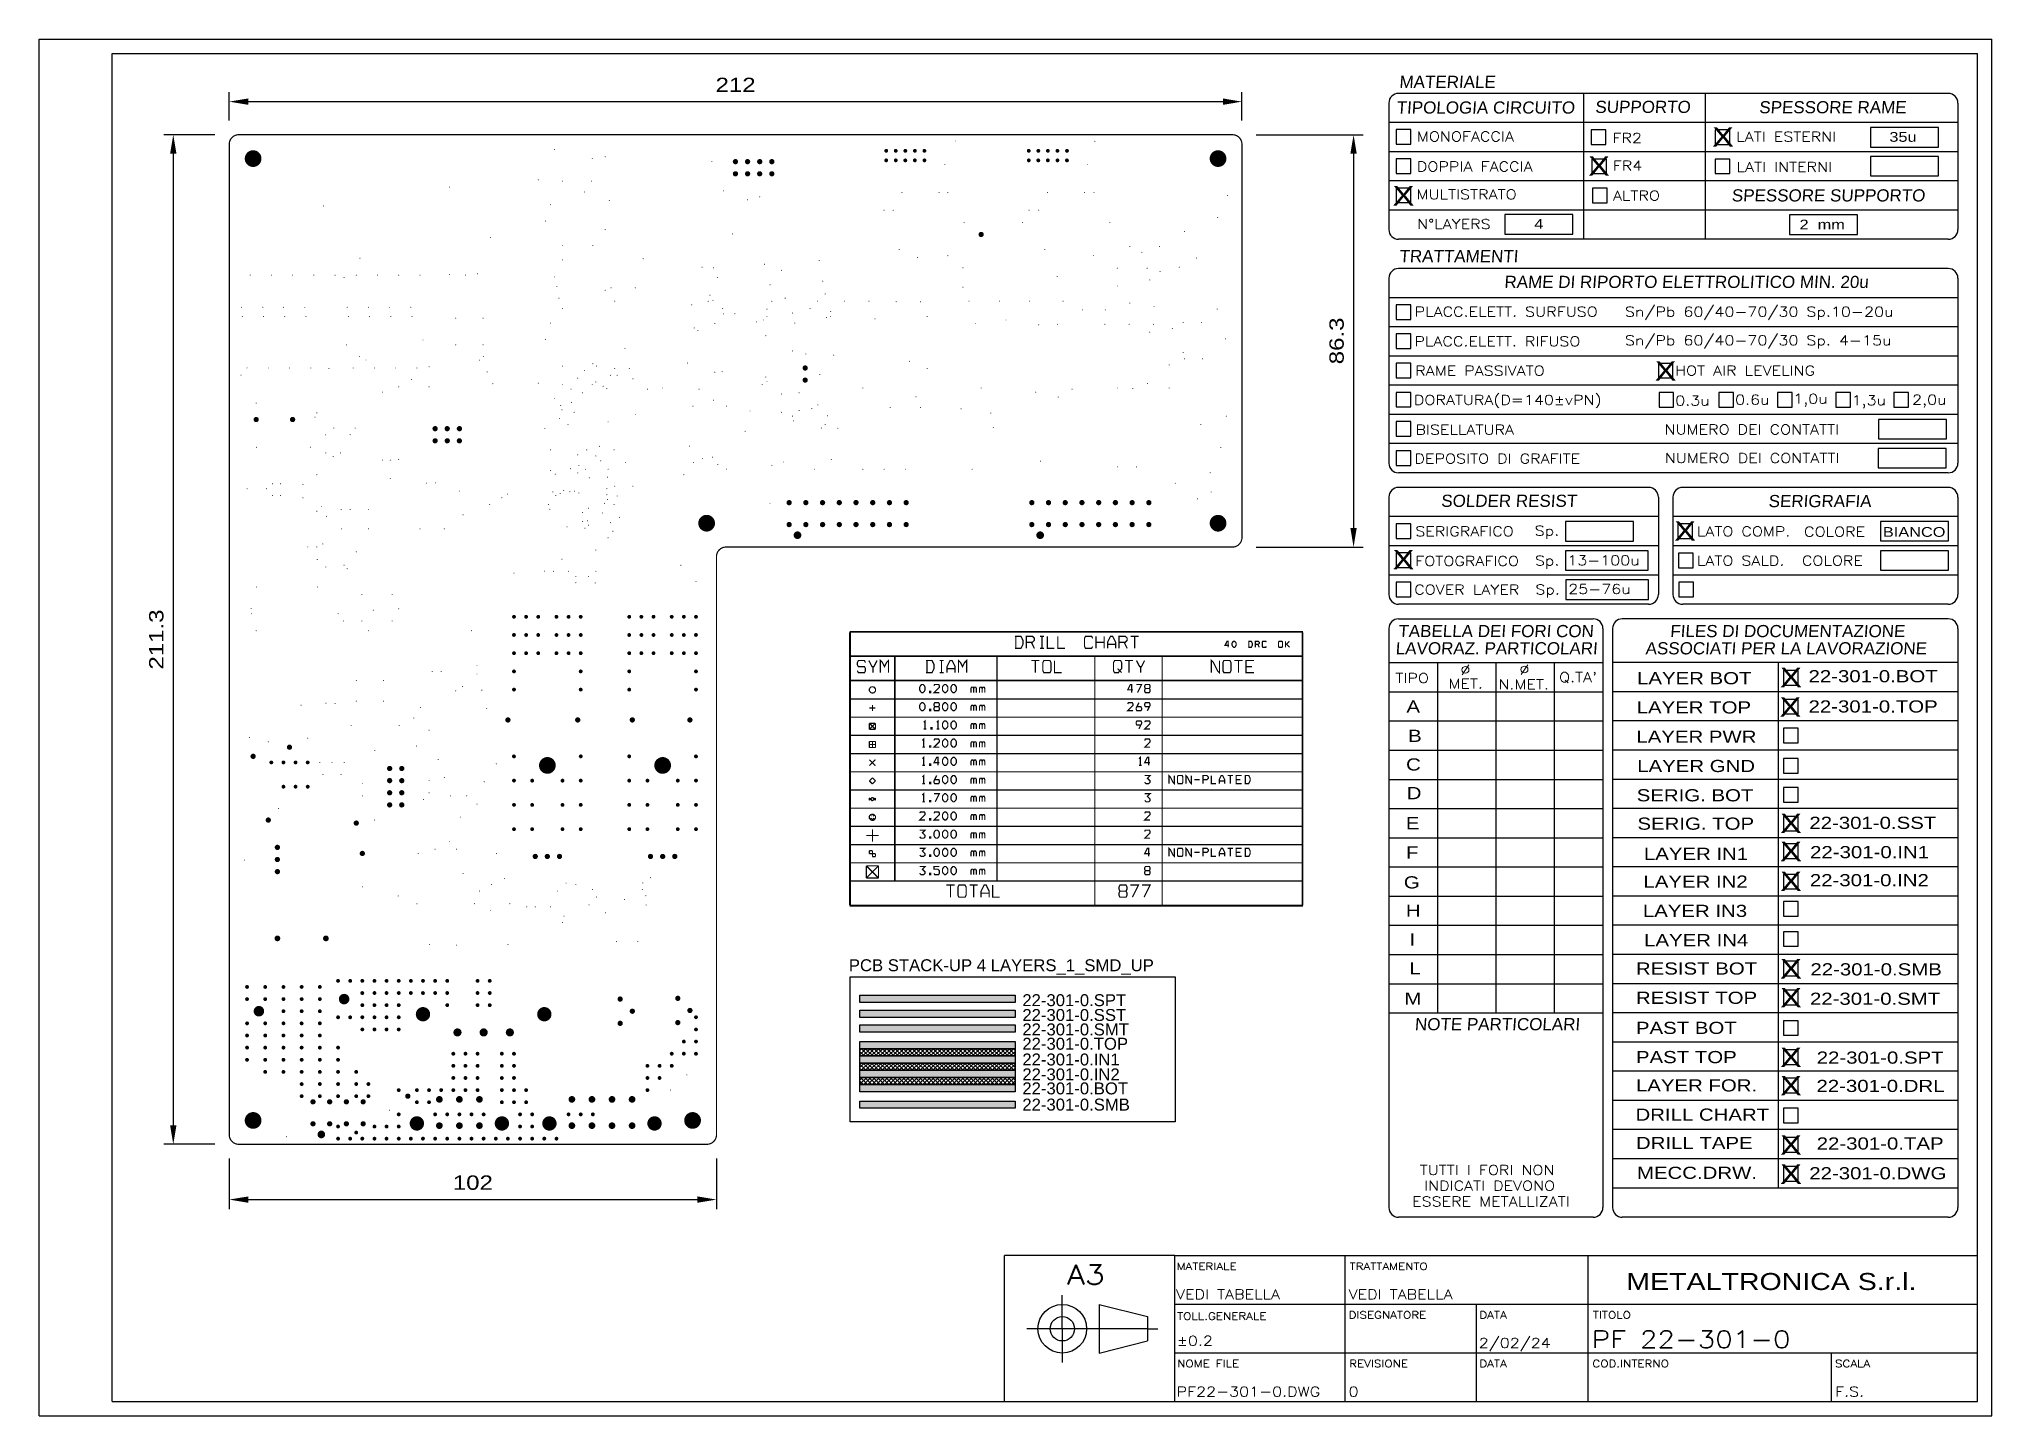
# Paper-space layout 'Layout1' of a CAD drawing. Extents: x 0 to 402, y 0 to 283.
# The model-space entities are those that its viewports show. They can reach past a viewport. Long polylines and large blocks are cut down to what shows.
import ezdxf
from ezdxf.enums import TextEntityAlignment as Align

# ---------------------------------------------------------------- set-up
doc = ezdxf.new("R2010")
doc.units = 0
doc.header["$LTSCALE"] = 10
doc.header["$MEASUREMENT"] = 0
doc.layers.get('0').update_dxf_attribs({"linetype": 'CONTINUOUS'})
doc.layers.get('Defpoints').update_dxf_attribs({"linetype": 'CONTINUOUS'})
for name, color, linetype in [('22-301-0_DRD', 7, 'CONTINUOUS'), ('ATTRIBUTI', 7, 'CONTINUOUS'), ('CARTIGLIO', 7, 'CONTINUOUS'), ('OGGETTO', 7, 'CONTINUOUS'), ('QUOTE', 6, 'CONTINUOUS'), ('TABELLA', 7, 'CONTINUOUS'), ('THRUHOLE_NPT', 12, 'CONTINUOUS'), ('THRUHOLE_TAP', 11, 'CONTINUOUS'), ('VIEWPORT', 7, 'CONTINUOUS')]:
    doc.layers.add(name, color=color, linetype=linetype)
doc.layers.get('VIEWPORT').off()
doc.styles.add('ROMANS', font='romans', dxfattribs={"height": 4})
doc.styles.add('STILE25', font='arial.ttf', dxfattribs={"width": 1.2, "height": 2.5})
doc.styles.add('STILE3', font='arial.ttf', dxfattribs={"width": 1.2, "height": 3})
doc.styles.add('STILE35', font='arial.ttf', dxfattribs={"width": 1.2, "height": 3.5})
doc.styles.add('STYLE4', font='arial.ttf', dxfattribs={"width": 1.2, "height": 4})
doc.dimstyles.new('QUOTE', dxfattribs={"dimscale": 0, "dimtxt": 3, "dimasz": 4, "dimexe": 2, "dimexo": 5, "dimgap": 2, "dimtad": 1, "dimdec": 1, "dimzin": 13, "dimdsep": 46, "dimtxsty": 'STILE3', "dimcen": 0, "dimclrt": 7, "dimadec": 0, "dimazin": 0, "dimtfac": 0.666667, "dimtdec": 1, "dimtofl": 0, "dimtmove": 2, "dimatfit": 3, "dimfxl": 0, "dimtolj": 1, "dimtzin": 13, "dimarcsym": 0})

psp = doc.layouts.get("Layout1")

msp = doc.modelspace()

# ---------------------------------------------------------------- texts
at = {"layer": 'OGGETTO', "style": 'STILE25'}
for s, p in [('PCB STACK-UP 4 LAYERS_1_SMD_UP', (217.91, 247.68)), ('22-301-0.SPT', (254.23, 240.37)), ('22-301-0.SST', (254.23, 237.27)), ('22-301-0.SMT', (254.23, 234.25)), ('22-301-0.TOP', (254.23, 231.25)), ('22-301-0.IN1', (254.23, 227.96)), ('22-301-0.IN2', (254.23, 224.84)), ('22-301-0.BOT', (254.23, 221.91)), ('22-301-0.SMB', (254.23, 218.52))]:
    msp.add_text(s, height=2.5, dxfattribs=at).set_placement(p)

# ---------------------------------------------------------------- blocks, each defined once
blk = doc.blocks.new('QD')
at = {"layer": 'ATTRIBUTI', "linetype": 'Continuous'}
blk.add_lwpolyline([(-1.5, 1.5), (-1.5, -1.5), (1.5, -1.5), (1.5, 1.5)], close=True, dxfattribs=at)
blk = doc.blocks.new('TABELLAPCB2')
at = {"layer": 'ATTRIBUTI', "color": 6, "linetype": 'Continuous'}
for p, q in [((116, 239.99), (102, 239.99)), ((102, 239.99), (102, 235.99)), ((116, 235.99), (116, 239.99)), ((102, 235.99), (116, 235.99))]:
    blk.add_line(p, q, dxfattribs=at)
for points in [[(102, 241.91), (116, 241.91), (116, 245.91), (102, 245.91)], [(26.82, 224.03), (40.82, 224.03), (40.82, 228.03), (26.82, 228.03)], [(85.36, 223.98), (99.36, 223.98), (99.36, 227.98), (85.36, 227.98)], [(103.65, 181.96), (117.65, 181.96), (117.65, 185.96), (103.65, 185.96)], [(103.61, 175.96), (117.61, 175.96), (117.61, 179.96), (103.61, 179.96)], [(39.33, 160.95), (53.33, 160.95), (53.33, 164.95), (39.33, 164.95)], [(104.08, 160.96), (118.08, 160.96), (118.08, 164.96), (104.08, 164.96)], [(39.34, 154.96), (56.34, 154.96), (56.34, 158.96), (39.34, 158.96)], [(104.09, 154.96), (118.09, 154.96), (118.09, 158.96), (104.09, 158.96)], [(39.4, 148.96), (56.4, 148.96), (56.4, 152.96), (39.4, 152.96)]]:
    blk.add_lwpolyline(points, close=True, dxfattribs=at)
at = {"layer": 'TABELLA', "color": 1, "linetype": 'Continuous'}
for p, q in [((118, 252.96), (5, 252.96)), ((43, 252.96), (43, 222.96)), ((68, 252.96), (68, 222.96)), ((3, 250.96), (3, 224.96)), ((120, 250.96), (120, 224.96)), ((120, 246.96), (3, 246.96)), ((118, 222.96), (5, 222.96)), ((118, 216.96), (5, 216.96)), ((3, 214.96), (3, 176.96)), ((120, 214.96), (120, 176.96)), ((120, 210.96), (3, 210.96)), ((118, 174.96), (5, 174.96)), ((3, 169.96), (3, 149.96)), ((56.41, 171.96), (5, 171.96)), ((58.41, 169.96), (58.41, 149.96)), ((61.41, 169.96), (61.41, 149.96)), ((118, 171.96), (63.41, 171.96)), ((120, 169.96), (120, 149.96)), ((58.41, 165.96), (3, 165.96)), ((120, 165.96), (61.41, 165.96)), ((56.41, 147.96), (5, 147.96)), ((5, 144.96), (45, 144.96)), ((118, 144.96), (51, 144.96)), ((118, 147.96), (63.41, 147.96)), ((3, 142.96), (3, 111.96)), ((47, 142.96), (47, 23.96)), ((49, 142.96), (49, 23.96)), ((120, 142.96), (120, 23.96)), ((3, 135.96), (47, 135.96)), ((120, 135.96), (49, 135.96)), ((3, 111.96), (3, 108.96)), ((3, 108.96), (3, 66.96)), ((3, 66.96), (3, 63.96)), ((3, 63.96), (47, 63.96)), ((3, 63.96), (3, 23.96)), ((45, 21.96), (5, 21.96)), ((118, 21.96), (51, 21.96))]:
    blk.add_line(p, q, dxfattribs=at)
at = {"layer": 'TABELLA', "color": 6, "linetype": 'Continuous'}
for p, q in [((120, 240.96), (3, 240.96)), ((120, 234.96), (3, 234.96)), ((120, 228.96), (3, 228.96)), ((120, 204.96), (3, 204.96)), ((120, 198.96), (3, 198.96)), ((120, 192.96), (3, 192.96)), ((120, 186.96), (3, 186.96)), ((120, 180.96), (3, 180.96)), ((58.41, 159.96), (3, 159.96)), ((120, 159.96), (61.41, 159.96)), ((58.41, 153.96), (3, 153.96)), ((120, 153.96), (61.41, 153.96)), ((13, 135.96), (13, 63.96)), ((25, 135.96), (25, 63.96)), ((37, 135.96), (37, 63.96)), ((83.05, 135.96), (83.05, 27.96)), ((3, 129.96), (47, 129.96)), ((120, 129.96), (49, 129.96)), ((3, 123.96), (47, 123.96)), ((120, 123.96), (49, 123.96)), ((3, 117.96), (47, 117.96)), ((120, 117.96), (49, 117.96)), ((3, 111.96), (47, 111.96)), ((120, 111.96), (49, 111.96)), ((3, 105.96), (47, 105.96)), ((120, 105.96), (49, 105.96)), ((3, 99.96), (47, 99.96)), ((120, 99.96), (49, 99.96)), ((3, 93.96), (47, 93.96)), ((120, 93.96), (49, 93.96)), ((3, 87.96), (47, 87.96)), ((120, 87.96), (49, 87.96)), ((3, 81.96), (47, 81.96)), ((120, 81.96), (49, 81.96)), ((3, 75.96), (47, 75.96)), ((120, 75.96), (49, 75.96)), ((3, 69.96), (47, 69.96)), ((120, 69.96), (49, 69.96)), ((120, 63.96), (49, 63.96)), ((120, 57.96), (49, 57.96)), ((120, 51.96), (49, 51.96)), ((120, 45.96), (49, 45.96)), ((120, 39.96), (49, 39.96)), ((120, 33.96), (49, 33.96)), ((120, 27.96), (49, 27.96))]:
    blk.add_line(p, q, dxfattribs=at)
at = {"layer": 'TABELLA', "color": 1, "linetype": 'Continuous'}
for centre, start, end in [((5, 250.96), 90, 180), ((118, 250.96), 0, 90), ((5, 224.96), 180, 270), ((118, 224.96), 270, 0), ((5, 214.96), 90, 180), ((118, 214.96), 0, 90), ((5, 176.96), 180, 270), ((118, 176.96), 270, 0), ((5, 169.96), 90, 180), ((56.41, 169.96), 0, 90), ((63.41, 169.96), 90, 180), ((118, 169.96), 0, 90), ((5, 149.96), 180, 270), ((56.41, 149.96), 270, 0), ((63.41, 149.96), 180, 270), ((118, 149.96), 270, 0), ((5, 142.96), 90, 180), ((45, 142.96), 0, 90), ((51, 142.96), 90, 180), ((118, 142.96), 0, 90), ((5, 23.96), 180, 270), ((45, 23.96), 270, 0), ((51, 23.96), 180, 270), ((118, 23.96), 270, 0)]:
    blk.add_arc(centre, 2, start, end, dxfattribs=at)
at = {"layer": 'TABELLA', "linetype": 'Continuous'}
for p in [(6, 244), (46.11, 243.96), (71.62, 243.96), (6, 238), (46.25, 237.96), (71.62, 237.96), (6, 232), (46.4, 231.96), (6, 208), (6, 202), (6, 196), (59.91, 195.96), (6, 190), (60.05, 189.96), (72.34, 189.96), (84.42, 189.96), (96.42, 189.96), (108.34, 189.96), (6, 184), (6, 178), (6, 163), (63.9, 162.96), (6, 157), (64.05, 156.96), (6, 151), (64.11, 150.96), (85.62, 132.85), (85.62, 126.9), (85.62, 120.96), (85.62, 114.74), (85.62, 108.8), (85.62, 102.85), (85.62, 97.18), (85.62, 90.93), (85.62, 85.36), (85.62, 79.15), (85.62, 73.07), (85.62, 67.12), (85.62, 60.86), (85.62, 54.86), (85.62, 49.03), (85.62, 42.85), (85.62, 36.85), (85.62, 30.87)]:
    blk.add_blockref('QD', p, dxfattribs=at)
at = {"layer": 'ATTRIBUTI', "linetype": 'Continuous', "width": 1.2, "flags": 8}
for tag, height, style, p in [('X', 4, 'STYLE4', (6.1, 244.01)), ('X', 4, 'STYLE4', (71.7, 244.01)), ('VAL', 2, 'STILE25', (108.7, 244.01)), ('X', 4, 'STYLE4', (6, 237.91)), ('X', 4, 'STYLE4', (46.2, 238.01)), ('VAL', 2, 'STILE25', (92.09, 226)), ('X', 4, 'STYLE4', (6, 208.01)), ('X', 4, 'STYLE4', (6, 163.01)), ('X', 4, 'STYLE4', (63.9, 163.01)), ('VAL', 2, 'STILE25', (46.4, 163.01)), ('COL', 2, 'STILE25', (111, 162.81))]:
    blk.add_attdef(tag, text='', height=height, dxfattribs=dict(at, style=style)).set_placement(p, align=Align.MIDDLE_CENTER)
at = {"layer": 'ATTRIBUTI', "linetype": 'Continuous', "width": 1.2}
for tag, height, style, p in [('X', 4, 'STYLE4', (46.1, 244.01)), ('X', 4, 'STYLE4', (71.6, 238.01)), ('VAL', 2, 'STILE25', (108.96, 238.08)), ('X', 4, 'STYLE4', (6, 231.91)), ('X', 4, 'STYLE4', (46.4, 232.01)), ('X', 4, 'STYLE4', (6, 202.01)), ('X', 4, 'STYLE4', (6, 196.01)), ('X', 4, 'STYLE4', (59.9, 195.91)), ('X', 4, 'STYLE4', (6, 190.01)), ('X', 4, 'STYLE4', (60, 189.91)), ('X', 4, 'STYLE4', (72.3, 189.91)), ('X', 4, 'STYLE4', (84.4, 189.91)), ('X', 4, 'STYLE4', (96.4, 190.01)), ('X', 4, 'STYLE4', (108.3, 190.01)), ('X', 4, 'STYLE4', (6, 184.01)), ('NUM', 2, 'STILE25', (110.99, 183.91)), ('X', 4, 'STYLE4', (6, 178.01)), ('NUM', 2, 'STILE25', (111.02, 178.01)), ('X', 4, 'STYLE4', (6, 157.11)), ('X', 4, 'STYLE4', (64, 157.01)), ('BIANCO', 2, 'STILE25', (111.1, 156.91)), ('X', 4, 'STYLE4', (6, 151.01)), ('X', 4, 'STYLE4', (85.68, 132.91)), ('CSXXXR1.BOT', 2.5, 'STILE25', (102.56, 133.16)), ('X', 4, 'STYLE4', (85.54, 126.83)), ('DIA', 2.5, 'STILE25', (19.2, 127.01)), ('DIA', 2.5, 'STILE25', (31.1, 126.91)), ('QTA', 2.5, 'STILE25', (42.1, 126.91)), ('CSXXXR1.TOP', 2.5, 'STILE25', (102.56, 126.94)), ('DIA', 2.5, 'STILE25', (19.2, 120.91)), ('DIA', 2.5, 'STILE25', (31.1, 121.01)), ('QTA', 2.5, 'STILE25', (42.1, 120.91)), ('X', 4, 'STYLE4', (85.68, 120.88)), ('CSXXXR1.PWR', 2.5, 'STILE25', (103.25, 121)), ('X', 4, 'STYLE4', (85.68, 114.67)), ('DIA', 2.5, 'STILE25', (19.1, 114.91)), ('DIA', 2.5, 'STILE25', (31.1, 114.81)), ('QTA', 2.5, 'STILE25', (42, 114.91)), ('CSXXXR1.GND', 2.5, 'STILE25', (102.89, 114.92)), ('DIA', 2.5, 'STILE25', (19.1, 108.91)), ('DIA', 2.5, 'STILE25', (31.2, 108.91)), ('QTA', 2.5, 'STILE25', (42.1, 108.91)), ('X', 4, 'STYLE4', (85.68, 108.86)), ('CSXXXR1.SSB', 2.5, 'STILE25', (102.57, 108.97)), ('X', 4, 'STYLE4', (85.68, 102.91)), ('DIA', 2.5, 'STILE25', (19, 102.91)), ('DIA', 2.5, 'STILE25', (31.3, 103.11)), ('QTA', 2.5, 'STILE25', (42.3, 102.91)), ('CSXXXR1.SST', 2.5, 'STILE25', (102.5, 103.03)), ('DIA', 2.5, 'STILE25', (19.1, 96.91)), ('DIA', 2.5, 'STILE25', (31.3, 97.11)), ('QTA', 2.5, 'STILE25', (42.2, 97.21)), ('X', 4, 'STYLE4', (85.68, 97.13)), ('CSXXXR1.IN1', 2.5, 'STILE25', (101.84, 97.01)), ('X', 4, 'STYLE4', (85.68, 90.99)), ('CSXXXR1.IN2', 2.5, 'STILE25', (101.79, 91.24)), ('DIA', 2.5, 'STILE25', (19.2, 90.91)), ('DIA', 2.5, 'STILE25', (31.3, 91.01)), ('QTA', 2.5, 'STILE25', (42, 90.91)), ('DIA', 2.5, 'STILE25', (19.2, 84.91)), ('DIA', 2.5, 'STILE25', (31.4, 85.11)), ('QTA', 2.5, 'STILE25', (42, 84.91)), ('X', 4, 'STYLE4', (85.68, 85.58)), ('CSXXXR1.IN3', 2.5, 'STILE25', (101.63, 84.93)), ('X', 4, 'STYLE4', (85.68, 79.23)), ('DIA', 2.5, 'STILE25', (19.1, 78.91)), ('DIA', 2.5, 'STILE25', (31.4, 79.01)), ('QTA', 2.5, 'STILE25', (42.1, 79.01)), ('CSXXXR1.IN4', 2.5, 'STILE25', (101.78, 78.94)), ('DIA', 2.5, 'STILE25', (19.1, 72.91)), ('DIA', 2.5, 'STILE25', (31.3, 73.01)), ('QTA', 2.5, 'STILE25', (41.9, 73.01)), ('X', 4, 'STYLE4', (85.68, 73.02)), ('CSXXXR1.SMB', 2.5, 'STILE25', (103.19, 72.9)), ('DIA', 2.5, 'STILE25', (31.3, 67.11)), ('X', 4, 'STYLE4', (85.68, 67.07)), ('DIA', 2.5, 'STILE25', (19.1, 66.91)), ('QTA', 2.5, 'STILE25', (42, 66.91)), ('CSXXXR1.SMT', 2.5, 'STILE25', (102.97, 66.87)), ('X', 4, 'STYLE4', (85.68, 60.81)), ('CSXXXR1.SPB', 2.5, 'STILE25', (102.72, 60.95)), ('X', 4, 'STYLE4', (85.68, 54.81)), ('CSXXXR1.SMT', 2.5, 'STILE25', (104.02, 54.77)), ('X', 4, 'STYLE4', (85.68, 48.99)), ('CSXXXR1.DRL', 2.5, 'STILE25', (104.09, 48.95)), ('X', 4, 'STYLE4', (85.68, 42.8)), ('CSXXXR1.DRD', 2.5, 'STILE25', (104.36, 43.13)), ('X', 4, 'STYLE4', (85.68, 36.8)), ('CSXXXR1.TAP', 2.5, 'STILE25', (104.02, 37.12)), ('X', 4, 'STYLE4', (85.68, 30.82)), ('CSXXXR1.DWG', 2.5, 'STILE25', (103.53, 31))]:
    blk.add_attdef(tag, text='', height=height, dxfattribs=dict(at, style=style)).set_placement(p, align=Align.MIDDLE_CENTER)
at = {"layer": 'TABELLA', "linetype": 'Continuous', "style": 'STILE25', "oblique": 4}
for s, p in [('MATERIALE', (5.12, 254.07)), ('TIPOLOGIA CIRCUITO', (4.54, 248.8)), ('SUPPORTO', (45.4, 248.93)), ('SPESSORE RAME', (79.1, 248.86)), ('SPESSORE SUPPORTO', (73.45, 230.74)), ('TRATTAMENTI', (5.12, 218.26)), ('RAME DI RIPORTO ELETTROLITICO MIN. 20u', (26.7, 212.96)), ('SOLDER RESIST', (13.71, 167.97)), ('SERIGRAFIA', (81.02, 167.91)), ('TABELLA DEI FORI CON', (4.9, 141.19)), ('FILES DI DOCUMENTAZIONE', (60.8, 141.19)), ('LAVORAZ. PARTICOLARI', (4.35, 137.65)), ('ASSOCIATI PER LA LAVORAZIONE', (55.73, 137.65)), ('NOTE PARTICOLARI', (8.3, 60.39))]:
    blk.add_text(s, height=2.5, dxfattribs=at).set_placement(p)
at = {"layer": 'TABELLA', "linetype": 'Continuous', "width": 1.2}
for s, height, style, p in [('MONOFACCIA', 2, 'ROMANS', (8.75, 243.1)), ('LATI ESTERNI', 2, 'ROMANS', (74.41, 243.06)), ('FR2', 2, 'ROMANS', (48.96, 242.8)), ('DOPPIA FACCIA', 2, 'ROMANS', (8.78, 236.93)), ('FR4', 2, 'ROMANS', (49.03, 237.1)), ('LATI INTERNI', 2, 'ROMANS', (74.49, 236.85)), ('MULTISTRATO', 2, 'ROMANS', (8.7, 231.18)), ('ALTRO', 2, 'ROMANS', (49.05, 230.96)), ('N°LAYERS', 2, 'ROMANS', (8.83, 225.09)), ('PLACC.ELETT. SURFUSO ', 2, 'ROMANS', (8.29, 207.08)), ('Sn/Pb 60/40-70/30 Sp.10-20u', 2, 'ROMANS', (51.52, 207.08)), ('PLACC.ELETT. RIFUSO ', 2, 'ROMANS', (8.24, 200.99)), ('Sn/Pb 60/40-70/30 Sp. 4-15u', 2, 'ROMANS', (51.52, 201.2)), ('RAME PASSIVATO', 2, 'ROMANS', (8.41, 194.95)), ('HOT AIR LEVELING', 2, 'ROMANS', (61.84, 194.99)), ('DORATURA(D=140%%PvPN)', 2, 'ROMANS', (8.15, 188.96)), ('0.3u', 2, 'ROMANS', (61.89, 188.8)), ('0.6u', 2, 'ROMANS', (74.17, 188.99)), ('1,0u', 2, 'ROMANS', (86.13, 189.19)), ('1,3u', 2, 'ROMANS', (98.14, 188.87)), ('2,0u', 2, 'ROMANS', (110.56, 188.99)), ('BISELLATURA', 2, 'ROMANS', (8.47, 182.83)), ('NUMERO DEI CONTATTI', 2, 'ROMANS', (59.68, 182.87)), ('DEPOSITO DI GRAFITE', 2, 'ROMANS', (8.27, 176.89)), ('NUMERO DEI CONTATTI', 2, 'ROMANS', (59.72, 176.99)), ('SERIGRAFICO ', 2, 'ROMANS', (8.42, 161.95)), ('Sp.', 2, 'ROMANS', (32.98, 162.07)), ('LATO COMP.', 2, 'ROMANS', (66.34, 161.92)), ('COLORE', 2, 'ROMANS', (88.35, 161.87)), ('FOTOGRAFICO ', 2, 'ROMANS', (8.44, 155.84)), ('Sp.', 2, 'ROMANS', (33.02, 155.93)), ('13-100u', 2, 'ROMANS', (39.67, 155.98)), ('LATO SALD.', 2, 'ROMANS', (66.34, 155.9)), ('COLORE', 2, 'ROMANS', (87.91, 155.9)), ('COVER LAYER ', 2, 'ROMANS', (8.23, 149.97)), ('Sp.', 2, 'ROMANS', (33.12, 149.98)), ('25-76u', 2, 'ROMANS', (39.88, 150.08)), ('TIPO', 2, 'ROMANS', (4.34, 131.78)), ('MET.', 2, 'ROMANS', (15.25, 130.65)), ('%%C', 2, 'ROMANS', (17.72, 133.47)), ('%%C', 2, 'ROMANS', (29.85, 133.53)), ("Q.TA'", 2, 'ROMANS', (38.01, 131.96)), ('LAYER BOT', 2.5, 'STILE25', (54.03, 131.51)), ('N.MET.', 2, 'ROMANS', (25.51, 130.47)), ('A', 2.5, 'STILE25', (6.61, 125.68)), ('LAYER TOP', 2.5, 'STILE25', (53.95, 125.5)), ('B', 2.5, 'STILE25', (6.96, 119.66)), ('LAYER PWR', 2.5, 'STILE25', (53.89, 119.48)), ('C', 2.5, 'STILE25', (6.54, 113.78)), ('LAYER GND', 2.5, 'STILE25', (54.06, 113.46)), ('D', 2.5, 'STILE25', (6.68, 107.88)), ('SERIG. BOT', 2.5, 'STILE25', (53.96, 107.44)), ('E', 2.5, 'STILE25', (6.49, 101.71)), ('SERIG. TOP', 2.5, 'STILE25', (54.11, 101.61)), ('F', 2.5, 'STILE25', (6.51, 95.68)), ('LAYER IN1', 2.5, 'STILE25', (55.44, 95.41)), ('G', 2.5, 'STILE25', (6.08, 89.54)), ('LAYER IN2', 2.5, 'STILE25', (55.35, 89.7)), ('H', 2.5, 'STILE25', (6.49, 83.72)), ('LAYER IN3', 2.5, 'STILE25', (55.23, 83.68)), ('I', 2.5, 'STILE25', (7.23, 77.79)), ('LAYER IN4', 2.5, 'STILE25', (55.48, 77.66)), ('L', 2.5, 'STILE25', (7.2, 71.87)), ('RESIST BOT', 2.5, 'STILE25', (53.8, 71.83)), ('RESIST TOP', 2.5, 'STILE25', (53.8, 65.82)), ('M', 2.5, 'STILE25', (6.2, 65.65)), ('PAST BOT', 2.5, 'STILE25', (53.8, 59.63)), ('PAST TOP', 2.5, 'STILE25', (53.8, 53.63)), ('LAYER FOR.', 2.5, 'STILE25', (53.8, 47.81)), ('DRILL CHART', 2.5, 'STILE25', (53.71, 41.8)), ('DRILL TAPE', 2.5, 'STILE25', (53.8, 35.98)), ('TUTTI I FORI NON', 2, 'ROMANS', (9.36, 30.67)), ('MECC.DRW.', 2.5, 'STILE25', (54.01, 29.85)), ('INDICATI DEVONO', 2, 'ROMANS', (10.24, 27.43)), ('ESSERE METALLIZATI', 2, 'ROMANS', (7.78, 24.19))]:
    blk.add_text(s, height=height, dxfattribs=dict(at, style=style)).set_placement(p)
at = {"layer": 'TABELLA', "linetype": 'Continuous', "style": 'STILE25', "width": 1.2}
blk.add_attdef('NUM', text='', height=2, dxfattribs=at).set_placement((33.83, 226.12), align=Align.MIDDLE_CENTER)
blk = doc.blocks.new('A3METALTRONICA')
at = {"layer": 'CARTIGLIO', "color": 6, "linetype": 'Continuous'}
for p, q in [((0, 283), (401.5, 283)), ((0, 0), (0, 283)), ((401.5, 0), (401.5, 283)), ((233.5, 3), (233.5, 33)), ((268.5, 3), (268.5, 33)), ((318.5, 3), (318.5, 33)), ((233.5, 23), (398.5, 23)), ((295.5, 3), (295.5, 23)), ((233.5, 13), (398.5, 13)), ((368.5, 3), (368.5, 13)), ((0, 0), (401.5, 0))]:
    blk.add_line(p, q, dxfattribs=at)
at = {"layer": 'CARTIGLIO', "color": 1, "linetype": 'Continuous'}
for p, q in [((15, 280), (398.5, 280)), ((15, 3), (15, 280)), ((398.5, 3), (398.5, 280)), ((198.5, 3), (198.5, 33)), ((233.5, 33), (198.5, 33)), ((233.5, 33), (398.5, 33)), ((15, 3), (398.5, 3))]:
    blk.add_line(p, q, dxfattribs=at)
at = {"layer": 'CARTIGLIO', "color": 6}
for p, q in [((210.37, 17.91), (210.37, 24.81)), ((227.92, 17.91), (203.08, 17.91)), ((210.37, 17.91), (210.37, 11)), ((227.92, 17.91), (230, 17.91))]:
    blk.add_line(p, q, dxfattribs=at)
at = {"layer": 'CARTIGLIO', "color": 1}
for p, q in [((217.92, 22.91), (227.92, 20.41)), ((217.92, 22.91), (217.92, 12.91)), ((227.92, 20.41), (227.92, 15.41)), ((217.92, 12.91), (227.92, 15.41))]:
    blk.add_line(p, q, dxfattribs=at)
for radius in [5, 2.5]:
    blk.add_circle((210.37, 17.91), radius, dxfattribs=at)
at = {"layer": 'CARTIGLIO', "color": 1, "linetype": 'Continuous', "style": 'ROMANS', "width": 1.2}
blk.add_text('A3', height=4, dxfattribs=at).set_placement((211.32, 27.03))
at = {"layer": 'CARTIGLIO', "color": 0, "linetype": 'Continuous', "style": 'ROMANS', "width": 1.2}
for s, p in [('MATERIALE', (233.87, 30)), ('TRATTAMENTO', (269.45, 30)), ('TOLL.GENERALE', (233.99, 19.77)), ('DISEGNATORE', (269.23, 20)), ('DATA', (296.11, 20)), ('TITOLO', (319.47, 20)), ('NOME FILE', (233.99, 10)), ('REVISIONE', (269.35, 10)), ('DATA', (296.11, 10)), ('COD.INTERNO', (319.35, 10)), ('SCALA', (369.23, 10))]:
    blk.add_text(s, height=1.5, dxfattribs=at).set_placement(p)
at = {"layer": 'CARTIGLIO', "linetype": 'Continuous', "style": 'STILE35', "width": 1.2}
blk.add_text('METALTRONICA S.r.l.', height=3.5, dxfattribs=at).set_placement((326.33, 25.88))
at = {"layer": 'CARTIGLIO', "color": 0, "linetype": 'Continuous', "style": 'ROMANS', "width": 1.2}
for tag, p, height in [('MATERIALE', (233.75, 24), 2), ('TRATTAMENTO', (269.23, 24), 2), ('TITOLO', (319.23, 14), 3.5), ('DISEGNATORE', (269.23, 14), 2), ('DATADIS', (295.99, 14), 2), ('NOMEFILE', (233.87, 4), 2), ('REVISIONE', (269.23, 4), 2), ('DATAREV', (295.99, 4), 2), ('CODICE', (319.35, 4), 2), ('SCALA', (369.25, 4), 2)]:
    blk.add_attdef(tag, p, '', height=height, dxfattribs=at)
at = {"layer": 'CARTIGLIO', "color": 0, "linetype": 'Continuous', "style": 'ROMANS', "width": 1.2, "flags": 8}
blk.add_attdef('TOLLERANZA', text='', height=2, dxfattribs=at).set_placement((233.93, 13.85), align=Align.BOTTOM_LEFT)
blk = doc.blocks.new('ROUND_29')
at = {"const_width": 0.8001}
blk.add_lwpolyline([(-0.40005, 0, 1), (0.40005, 0, 1)], format="xyb", close=True, dxfattribs=at)
blk = doc.blocks.new('ROUND_26')
at = {"const_width": 1.49987}
blk.add_lwpolyline([(-0.749934, 0, 1), (0.749934, 0, 1)], format="xyb", close=True, dxfattribs=at)
blk = doc.blocks.new('ROUND_74')
at = {"const_width": 0.10033}
blk.add_lwpolyline([(-0.050164, 0, 1), (0.050164, 0, 1)], format="xyb", close=True, dxfattribs=at)
blk = doc.blocks.new('ROUND_79')
at = {"const_width": 0.40005}
blk.add_lwpolyline([(-0.200024, 0, 1), (0.200024, 0, 1)], format="xyb", close=True, dxfattribs=at)
blk = doc.blocks.new('ROUND_80')
at = {"const_width": 0.54991}
blk.add_lwpolyline([(-0.274954, 0, 1), (0.274954, 0, 1)], format="xyb", close=True, dxfattribs=at)
blk = doc.blocks.new('ROUND_44')
at = {"const_width": 1.75006}
blk.add_lwpolyline([(-0.87503, 0, 1), (0.87503, 0, 1)], format="xyb", close=True, dxfattribs=at)
blk = doc.blocks.new('ROUND_81')
at = {"const_width": 0.69977}
blk.add_lwpolyline([(-0.349884, 0, 1), (0.349884, 0, 1)], format="xyb", close=True, dxfattribs=at)
blk = doc.blocks.new('ROUND_82')
at = {"const_width": 0.84963}
blk.add_lwpolyline([(-0.424814, 0, 1), (0.424814, 0, 1)], format="xyb", close=True, dxfattribs=at)
blk = doc.blocks.new('ROUND_83')
at = {"const_width": 0.59944}
blk.add_lwpolyline([(-0.29972, 0, 1), (0.29972, 0, 1)], format="xyb", close=True, dxfattribs=at)
blk = doc.blocks.new('ROUND_45')
at = {"const_width": 1.09982}
blk.add_lwpolyline([(-0.54991, 0, 1), (0.54991, 0, 1)], format="xyb", close=True, dxfattribs=at)
blk = doc.blocks.new('*D13')
at = {"layer": 'Defpoints', "color": 0, "transparency": 16777216}
for p in [(300.2, 429.67), (88.2, 420.75), (300.2, 420.75)]:
    blk.add_point(p, dxfattribs=at)
at = {"layer": 'QUOTE', "color": 0, "lineweight": -2, "transparency": 16777216}
for p, q in [((88.2, 425.75), (88.2, 431.67)), ((92.2, 429.67), (296.2, 429.67)), ((300.2, 425.75), (300.2, 431.67))]:
    blk.add_line(p, q, dxfattribs=at)
at = {"layer": 'QUOTE', "color": 0, "transparency": 16777216}
for points in [[(92.2, 430.34), (92.2, 429), (88.2, 429.67)], [(296.2, 430.34), (296.2, 429), (300.2, 429.67)]]:
    blk.add_solid(points, dxfattribs=at)
at = {"layer": 'QUOTE', "color": 7, "transparency": 16777216, "insert": (194.2, 433.18), "char_height": 3, "attachment_point": 5, "style": 'STILE3'}
blk.add_mtext('\\A1;212', dxfattribs=at)
blk = doc.blocks.new('*D14')
at = {"layer": 'Defpoints', "color": 0, "transparency": 16777216}
for p in [(90.2, 422.75), (76.49, 211.46), (90.2, 211.46)]:
    blk.add_point(p, dxfattribs=at)
at = {"layer": 'QUOTE', "color": 0, "lineweight": -2, "transparency": 16777216}
for p, q in [((85.2, 422.75), (74.49, 422.75)), ((76.49, 418.75), (76.49, 215.46)), ((85.2, 211.46), (74.49, 211.46))]:
    blk.add_line(p, q, dxfattribs=at)
at = {"layer": 'QUOTE', "color": 0, "transparency": 16777216}
for points in [[(75.82, 418.75), (77.15, 418.75), (76.49, 422.75)], [(75.82, 215.46), (77.15, 215.46), (76.49, 211.46)]]:
    blk.add_solid(points, dxfattribs=at)
at = {"layer": 'QUOTE', "color": 7, "transparency": 16777216, "insert": (72.95, 317.1), "char_height": 3, "attachment_point": 5, "rotation": 90, "style": 'STILE3'}
blk.add_mtext('\\A1;211.3', dxfattribs=at)
blk = doc.blocks.new('*D15')
at = {"layer": 'Defpoints', "color": 0, "transparency": 16777216}
for p in [(298.2, 422.75), (298.2, 336.45), (323.57, 336.45)]:
    blk.add_point(p, dxfattribs=at)
at = {"layer": 'QUOTE', "color": 0, "lineweight": -2, "transparency": 16777216}
for p, q in [((303.2, 422.75), (325.57, 422.75)), ((323.57, 418.75), (323.57, 340.45)), ((303.2, 336.45), (325.57, 336.45))]:
    blk.add_line(p, q, dxfattribs=at)
at = {"layer": 'QUOTE', "color": 0, "transparency": 16777216}
for points in [[(322.9, 418.75), (324.23, 418.75), (323.57, 422.75)], [(322.9, 340.45), (324.23, 340.45), (323.57, 336.45)]]:
    blk.add_solid(points, dxfattribs=at)
at = {"layer": 'QUOTE', "color": 7, "transparency": 16777216, "insert": (320.03, 379.6), "char_height": 3, "attachment_point": 5, "rotation": 90, "style": 'STILE3'}
blk.add_mtext('\\A1;86.3', dxfattribs=at)
blk = doc.blocks.new('*D16')
at = {"layer": 'Defpoints', "color": 0, "transparency": 16777216}
for p in [(88.2, 213.46), (190.2, 213.46), (190.2, 199.89)]:
    blk.add_point(p, dxfattribs=at)
at = {"layer": 'QUOTE', "color": 0, "lineweight": -2, "transparency": 16777216}
for p, q in [((88.2, 208.46), (88.2, 197.89)), ((190.2, 208.46), (190.2, 197.89)), ((92.2, 199.89), (186.2, 199.89))]:
    blk.add_line(p, q, dxfattribs=at)
at = {"layer": 'QUOTE', "color": 0, "transparency": 16777216}
for points in [[(92.2, 200.55), (92.2, 199.22), (88.2, 199.89)], [(186.2, 200.55), (186.2, 199.22), (190.2, 199.89)]]:
    blk.add_solid(points, dxfattribs=at)
at = {"layer": 'QUOTE', "color": 7, "transparency": 16777216, "insert": (139.2, 203.42), "char_height": 3, "attachment_point": 5, "style": 'STILE3'}
blk.add_mtext('\\A1;102', dxfattribs=at)

# ---------------------------------------------------------------- dimensions: what is measured, and where the dimension line sits
at = {"layer": 'QUOTE'}
for base, p1, p2, picture, middle in [((300.2, 429.67), (88.2, 420.75), (300.2, 420.75), '*D13', (194.2, 433.18)), ((190.2, 199.89), (88.2, 213.46), (190.2, 213.46), '*D16', (139.2, 203.42))]:
    dim = msp.add_linear_dim(base=base, p1=p1, p2=p2, dimstyle='QUOTE', override={"dimscale": 1}, dxfattribs=at)
    dim.commit()
    dim.dimension.update_dxf_attribs({"geometry": picture, "text_midpoint": middle})
for base, p1, p2, picture, middle in [((76.49, 211.46), (90.2, 422.75), (90.2, 211.46), '*D14', (72.95, 317.1)), ((323.57, 336.45), (298.2, 422.75), (298.2, 336.45), '*D15', (320.03, 379.6))]:
    dim = msp.add_linear_dim(base=base, p1=p1, p2=p2, angle=90, dimstyle='QUOTE', override={"dimscale": 1}, dxfattribs=at)
    dim.commit()
    dim.dimension.update_dxf_attribs({"geometry": picture, "text_midpoint": middle})

# ---------------------------------------------------------------- hatches: boundary and pattern name
at = {"layer": 'OGGETTO'}
msp.add_hatch(color=6, dxfattribs=at).paths.add_polyline_path([(220.23, 242.66), (220.23, 241.16), (252.73, 241.16), (252.73, 242.66)])
h = msp.add_hatch(color=7, dxfattribs=at)
h.dxf.hatch_style = 1
h.paths.add_polyline_path([(252.73, 238.01), (252.73, 239.51), (220.23, 239.51), (220.23, 238.01)])
h = msp.add_hatch(color=3, dxfattribs=at)
h.dxf.hatch_style = 1
h.paths.add_polyline_path([(252.73, 234.95), (252.73, 236.45), (220.23, 236.45), (220.23, 234.95)])
h.paths.add_polyline_path([(252.73, 218.99), (252.73, 220.49), (220.23, 220.49), (220.23, 218.99)])
h = msp.add_hatch(color=1, dxfattribs=at)
h.dxf.hatch_style = 1
h.paths.add_polyline_path([(252.73, 232.94), (220.23, 232.94), (220.23, 231.44), (252.73, 231.44)])
h.paths.add_polyline_path([(252.73, 229.94), (220.23, 229.94), (220.23, 228.44), (252.73, 228.44)])
h.paths.add_polyline_path([(252.73, 226.94), (220.23, 226.94), (220.23, 225.44), (252.73, 225.44)])
h.paths.add_polyline_path([(252.73, 223.94), (220.23, 223.94), (220.23, 222.44), (252.73, 222.44)])
h = msp.add_hatch(dxfattribs=at)
h.set_pattern_fill('ANSI37', color=256, scale=5, style=0)
h.set_pattern_definition([(45, (85.31514, -27.5591), (-0.4419417, 0.4419417), []), (135, (85.31514, -27.5591), (-0.4419417, -0.4419417), [])])
h.paths.add_polyline_path([(220.23, 231.44), (220.23, 229.94), (252.73, 229.94), (252.73, 231.44)])
h.paths.add_polyline_path([(220.23, 228.44), (220.23, 226.94), (252.73, 226.94), (252.73, 228.44)])
h.paths.add_polyline_path([(252.73, 223.94), (252.73, 225.44), (220.23, 225.44), (220.23, 223.94)])

# ---------------------------------------------------------------- linework, layer by layer
at = {"layer": '22-301-0_DRD', "const_width": 0.254}
for points in [[(90.2, 422.75, 0.414214), (88.2, 420.75)], [(300.2, 420.75, 0.414214), (298.2, 422.75)], [(192.2, 336.45, 0.414214), (190.2, 334.46)], [(298.2, 336.45, 0.414214), (300.2, 338.45)], [(88.2, 213.46, 0.414214), (90.2, 211.46)], [(188.2, 211.46, 0.414214), (190.2, 213.46)]]:
    msp.add_lwpolyline(points, format="xyb", dxfattribs=at)
for points in [[(298.2, 422.75), (90.2, 422.75)], [(88.2, 420.75), (88.2, 213.46)], [(300.2, 338.45), (300.2, 420.75)], [(192.2, 336.45), (298.2, 336.45)], [(190.2, 213.46), (190.2, 334.46)], [(312.95, 318.75), (218.08, 318.75)], [(218.08, 261.48), (218.08, 318.63)], [(312.82, 318.63), (218.21, 318.63)], [(218.21, 261.48), (218.21, 318.63)], [(252.66, 315.24), (253.93, 315.24), (254.35, 316.09), (254.35, 316.93), (253.93, 317.78), (252.66, 317.78)], [(252.87, 315.24), (252.87, 317.78)], [(255.07, 316.51), (256.34, 316.51), (256.76, 316.93), (256.76, 317.36), (256.34, 317.78), (255.07, 317.78), (255.07, 315.24)], [(256.13, 316.51), (256.76, 315.24)], [(258.75, 317.78), (257.91, 317.78)], [(258.75, 315.24), (257.91, 315.24)], [(258.33, 315.24), (258.33, 317.78)], [(260.96, 315.24), (259.47, 315.24), (259.47, 317.78)], [(263.16, 315.24), (261.67, 315.24), (261.67, 317.78)], [(268.94, 315.66), (268.72, 315.24), (267.45, 315.24), (267.24, 315.66), (267.24, 317.36), (267.45, 317.78), (268.72, 317.78), (268.94, 317.36)], [(269.65, 315.24), (269.65, 317.78)], [(271.35, 316.51), (269.65, 316.51)], [(271.35, 315.24), (271.35, 317.78)], [(273.76, 315.24), (273.76, 316.51), (273.13, 317.78), (272.7, 317.78), (272.07, 316.51), (272.07, 315.24)], [(273.76, 316.09), (272.07, 316.09)], [(274.48, 316.51), (275.75, 316.51), (276.17, 316.93), (276.17, 317.36), (275.75, 317.78), (274.48, 317.78), (274.48, 315.24)], [(275.54, 316.51), (276.17, 315.24)], [(278.59, 317.78), (276.89, 317.78)], [(277.74, 315.24), (277.74, 317.78)], [(297.52, 315.9), (296.68, 315.9), (297.1, 316.74), (297.31, 316.74), (297.31, 315.47)], [(298.45, 315.47), (298.24, 315.69), (298.14, 315.9), (298.14, 316.32), (298.24, 316.53), (298.45, 316.74), (298.66, 316.74), (298.87, 316.53), (298.98, 316.32), (298.98, 315.9), (298.87, 315.69), (298.66, 315.47), (298.45, 315.47)], [(301.53, 315.47), (302.17, 315.47), (302.38, 315.9), (302.38, 316.32), (302.17, 316.74), (301.53, 316.74)], [(301.64, 315.47), (301.64, 316.74)], [(302.99, 316.11), (303.63, 316.11), (303.84, 316.32), (303.84, 316.53), (303.63, 316.74), (302.99, 316.74), (302.99, 315.47)], [(303.52, 316.11), (303.84, 315.47)], [(305.3, 315.69), (305.19, 315.47), (304.56, 315.47), (304.45, 315.69), (304.45, 316.53), (304.56, 316.74), (305.19, 316.74), (305.3, 316.53)], [(307.96, 315.47), (307.85, 315.69), (307.85, 316.53), (307.96, 316.74), (308.59, 316.74), (308.7, 316.53), (308.7, 315.69), (308.59, 315.47), (307.96, 315.47)], [(309.31, 316.74), (309.31, 315.47)], [(310.16, 315.47), (309.52, 316.11), (310.16, 316.74)], [(312.82, 261.48), (312.82, 318.63)], [(312.95, 261.48), (312.95, 318.63)], [(312.82, 313.67), (218.21, 313.67)], [(312.82, 313.55), (218.21, 313.55)], [(221.38, 312.28), (221.17, 312.7), (219.9, 312.7), (219.69, 312.28), (219.69, 311.85), (219.9, 311.43), (221.17, 311.43), (221.38, 311.01), (221.38, 310.58), (221.17, 310.16), (219.9, 310.16), (219.69, 310.58)], [(223.8, 312.7), (223.16, 311.43), (222.74, 311.43), (222.1, 312.7)], [(222.95, 310.16), (222.95, 311.43)], [(226.21, 310.16), (226.21, 312.7), (225.79, 312.28), (225.36, 311.43), (224.94, 312.28), (224.52, 312.7), (224.52, 310.16)], [(227.48, 266.56), (227.48, 313.55)], [(227.61, 266.56), (227.61, 313.55)], [(234.05, 310.16), (235.32, 310.16), (235.75, 311.01), (235.75, 311.85), (235.32, 312.7), (234.05, 312.7)], [(234.26, 310.16), (234.26, 312.7)], [(237.73, 312.7), (236.89, 312.7)], [(237.31, 310.16), (237.31, 312.7)], [(240.15, 310.16), (240.15, 311.43), (239.51, 312.7), (239.09, 312.7), (238.46, 311.43), (238.46, 310.16)], [(240.15, 311.01), (238.46, 311.01)], [(242.56, 310.16), (242.56, 312.7), (242.14, 312.28), (241.71, 311.43), (241.29, 312.28), (240.87, 312.7), (240.87, 310.16)], [(248.92, 266.56), (248.92, 313.55)], [(257.81, 312.7), (256.12, 312.7)], [(256.96, 310.16), (256.96, 312.7)], [(258.74, 310.16), (258.53, 310.58), (258.53, 312.28), (258.74, 312.7), (260.01, 312.7), (260.23, 312.28), (260.23, 310.58), (260.01, 310.16), (258.74, 310.16)], [(262.43, 310.16), (260.95, 310.16), (260.95, 312.7)], [(269.41, 261.48), (269.41, 313.55)], [(273.31, 310.58), (273.52, 310.16), (274.36, 310.16), (274.58, 310.58), (275, 311.01), (275, 312.28), (274.79, 312.7), (273.52, 312.7), (273.31, 312.28), (273.31, 310.58)], [(274.15, 311.01), (275, 310.16)], [(277.41, 312.7), (275.72, 312.7)], [(276.57, 310.16), (276.57, 312.7)], [(279.82, 312.7), (279.19, 311.43), (278.77, 311.43), (278.13, 312.7)], [(278.98, 310.16), (278.98, 311.43)], [(283.51, 261.48), (283.51, 313.55)], [(295.5, 312.7), (295.5, 310.16), (295.08, 310.58), (294.23, 312.28), (293.81, 312.7), (293.81, 310.16)], [(296.43, 310.16), (296.22, 310.58), (296.22, 312.28), (296.43, 312.7), (297.7, 312.7), (297.91, 312.28), (297.91, 310.58), (297.7, 310.16), (296.43, 310.16)], [(300.33, 312.7), (298.63, 312.7)], [(299.48, 310.16), (299.48, 312.7)], [(302.74, 310.16), (301.04, 310.16), (301.04, 312.7), (302.74, 312.7)], [(302.31, 311.43), (301.04, 311.43)], [(312.82, 308.59), (218.21, 308.59)], [(312.82, 308.47), (218.21, 308.47)], [(222.59, 307.2), (222.21, 306.82)], [(222.21, 306.82), (222.21, 306.31)], [(223.1, 307.2), (222.59, 307.2)], [(223.48, 306.82), (223.1, 307.2)], [(223.48, 306.31), (223.48, 306.82)], [(233.16, 306), (232.88, 306.28), (232.74, 306.56), (232.74, 307.13), (232.88, 307.41), (233.16, 307.69), (233.44, 307.69), (233.72, 307.41), (233.87, 307.13), (233.87, 306.56), (233.72, 306.28), (233.44, 306), (233.16, 306)], [(236.86, 306), (235.73, 306), (236.86, 307.13), (236.86, 307.41), (236.72, 307.69), (235.87, 307.69), (235.73, 307.41)], [(237.73, 310.16), (236.89, 310.16)], [(237.93, 306), (237.65, 306.28), (237.51, 306.56), (237.51, 307.13), (237.65, 307.41), (237.93, 307.69), (238.21, 307.69), (238.49, 307.41), (238.64, 307.13), (238.64, 306.56), (238.49, 306.28), (238.21, 306), (237.93, 306)], [(239.71, 306), (239.43, 306.28), (239.28, 306.56), (239.28, 307.13), (239.43, 307.41), (239.71, 307.69), (239.99, 307.69), (240.27, 307.41), (240.41, 307.13), (240.41, 306.56), (240.27, 306.28), (239.99, 306), (239.71, 306)], [(244.61, 306), (244.61, 306.84), (244.46, 307.13), (244.18, 307.13), (244.04, 306.84), (243.9, 307.13), (243.62, 307.13), (243.47, 306.84), (243.47, 306)], [(244.04, 306), (244.04, 306.84)], [(246.38, 306), (246.38, 306.84), (246.24, 307.13), (245.96, 307.13), (245.82, 306.84), (245.68, 307.13), (245.4, 307.13), (245.25, 306.84), (245.25, 306)], [(245.82, 306), (245.82, 306.84)], [(277.41, 306.56), (276.28, 306.56), (276.85, 307.69), (277.13, 307.69), (277.13, 306)], [(278.34, 306), (279.19, 307.69), (278.06, 307.69)], [(280.83, 306.84), (280.97, 307.13), (280.97, 307.41), (280.83, 307.69), (279.98, 307.69), (279.84, 307.41), (279.84, 307.13), (279.98, 306.84), (280.83, 306.84), (280.97, 306.56), (280.97, 306.28), (280.83, 306), (279.98, 306), (279.84, 306.28), (279.84, 306.56), (279.98, 306.84)], [(312.82, 304.66), (218.21, 304.66)], [(222.21, 306.31), (222.59, 305.93)], [(223.48, 302.75), (222.21, 302.75)], [(222.59, 305.93), (223.1, 305.93)], [(222.85, 303.39), (222.85, 302.12)], [(223.1, 305.93), (223.48, 306.31)], [(233.16, 302.19), (232.88, 302.47), (232.74, 302.75), (232.74, 303.32), (232.88, 303.6), (233.16, 303.88), (233.44, 303.88), (233.72, 303.6), (233.87, 303.32), (233.87, 302.75), (233.72, 302.47), (233.44, 302.19), (233.16, 302.19)], [(234.8, 306), (235.08, 306), (235.08, 306.28), (234.8, 306.28), (234.8, 306)], [(234.8, 302.19), (235.08, 302.19), (235.08, 302.47), (234.8, 302.47), (234.8, 302.19)], [(236.72, 303.03), (236.86, 303.32), (236.86, 303.6), (236.72, 303.88), (235.87, 303.88), (235.73, 303.6), (235.73, 303.32), (235.87, 303.03), (236.72, 303.03), (236.86, 302.75), (236.86, 302.47), (236.72, 302.19), (235.87, 302.19), (235.73, 302.47), (235.73, 302.75), (235.87, 303.03)], [(237.93, 302.19), (237.65, 302.47), (237.51, 302.75), (237.51, 303.32), (237.65, 303.6), (237.93, 303.88), (238.21, 303.88), (238.49, 303.6), (238.64, 303.32), (238.64, 302.75), (238.49, 302.47), (238.21, 302.19), (237.93, 302.19)], [(239.71, 302.19), (239.43, 302.47), (239.28, 302.75), (239.28, 303.32), (239.43, 303.6), (239.71, 303.88), (239.99, 303.88), (240.27, 303.6), (240.41, 303.32), (240.41, 302.75), (240.27, 302.47), (239.99, 302.19), (239.71, 302.19)], [(244.61, 302.19), (244.61, 303.03), (244.46, 303.32), (244.18, 303.32), (244.04, 303.03), (243.9, 303.32), (243.62, 303.32), (243.47, 303.03), (243.47, 302.19)], [(244.04, 302.19), (244.04, 303.03)], [(246.38, 302.19), (246.38, 303.03), (246.24, 303.32), (245.96, 303.32), (245.82, 303.03), (245.68, 303.32), (245.4, 303.32), (245.25, 303.03), (245.25, 302.19)], [(245.82, 302.19), (245.82, 303.03)], [(277.41, 302.19), (276.28, 302.19), (277.41, 303.32), (277.41, 303.6), (277.27, 303.88), (276.42, 303.88), (276.28, 303.6)], [(278.2, 303.03), (279.05, 303.03), (279.19, 302.75), (279.19, 302.47), (279.05, 302.19), (278.2, 302.19), (278.06, 302.47), (278.06, 302.75), (278.63, 303.88)], [(280.83, 303.03), (279.98, 303.03), (279.84, 303.32), (279.84, 303.6), (279.98, 303.88), (280.83, 303.88), (280.97, 303.6), (280.97, 303.32), (280.4, 302.19)], [(312.82, 300.85), (218.21, 300.85)], [(222.21, 299.58), (222.21, 298.31)], [(223.48, 299.58), (222.21, 299.58)], [(223.48, 299.58), (222.21, 298.31)], [(223.48, 298.31), (222.21, 299.58)], [(223.48, 298.31), (223.48, 299.58)], [(233.87, 298.38), (233.87, 300.07), (233.58, 299.79)], [(234.15, 298.38), (233.58, 298.38)], [(235.08, 298.38), (235.36, 298.38), (235.36, 298.66), (235.08, 298.66), (235.08, 298.38)], [(236.57, 298.38), (236.57, 300.07), (236.29, 299.79)], [(236.86, 298.38), (236.29, 298.38)], [(237.93, 298.38), (237.65, 298.66), (237.51, 298.94), (237.51, 299.51), (237.65, 299.79), (237.93, 300.07), (238.21, 300.07), (238.49, 299.79), (238.64, 299.51), (238.64, 298.94), (238.49, 298.66), (238.21, 298.38), (237.93, 298.38)], [(239.71, 298.38), (239.43, 298.66), (239.28, 298.94), (239.28, 299.51), (239.43, 299.79), (239.71, 300.07), (239.99, 300.07), (240.27, 299.79), (240.41, 299.51), (240.41, 298.94), (240.27, 298.66), (239.99, 298.38), (239.71, 298.38)], [(244.61, 298.38), (244.61, 299.22), (244.46, 299.51), (244.18, 299.51), (244.04, 299.22), (243.9, 299.51), (243.62, 299.51), (243.47, 299.22), (243.47, 298.38)], [(244.04, 298.38), (244.04, 299.22)], [(246.38, 298.38), (246.38, 299.22), (246.24, 299.51), (245.96, 299.51), (245.82, 299.22), (245.68, 299.51), (245.4, 299.51), (245.25, 299.22), (245.25, 298.38)], [(245.82, 298.38), (245.82, 299.22)], [(279.05, 299.22), (278.2, 299.22), (278.06, 299.51), (278.06, 299.79), (278.2, 300.07), (279.05, 300.07), (279.19, 299.79), (279.19, 299.51), (278.63, 298.38)], [(280.97, 298.38), (279.84, 298.38), (280.97, 299.51), (280.97, 299.79), (280.83, 300.07), (279.98, 300.07), (279.84, 299.79)], [(312.82, 297.04), (218.21, 297.04)], [(222.21, 298.31), (223.48, 298.31)], [(222.21, 295.77), (222.21, 294.5)], [(223.48, 295.77), (222.21, 295.77)], [(223.48, 295.13), (222.21, 295.13)], [(222.21, 294.5), (223.48, 294.5)], [(222.85, 295.77), (222.85, 294.5)], [(223.48, 294.5), (223.48, 295.77)], [(233.58, 294.57), (233.58, 296.26), (233.3, 295.98)], [(233.87, 294.57), (233.3, 294.57)], [(234.8, 294.57), (235.08, 294.57), (235.08, 294.85), (234.8, 294.85), (234.8, 294.57)], [(236.86, 294.57), (235.73, 294.57), (236.86, 295.7), (236.86, 295.98), (236.72, 296.26), (235.87, 296.26), (235.73, 295.98)], [(237.93, 294.57), (237.65, 294.85), (237.51, 295.13), (237.51, 295.7), (237.65, 295.98), (237.93, 296.26), (238.21, 296.26), (238.49, 295.98), (238.64, 295.7), (238.64, 295.13), (238.49, 294.85), (238.21, 294.57), (237.93, 294.57)], [(239.71, 294.57), (239.43, 294.85), (239.28, 295.13), (239.28, 295.7), (239.43, 295.98), (239.71, 296.26), (239.99, 296.26), (240.27, 295.98), (240.41, 295.7), (240.41, 295.13), (240.27, 294.85), (239.99, 294.57), (239.71, 294.57)], [(244.61, 294.57), (244.61, 295.41), (244.46, 295.7), (244.18, 295.7), (244.04, 295.41), (243.9, 295.7), (243.62, 295.7), (243.47, 295.41), (243.47, 294.57)], [(244.04, 294.57), (244.04, 295.41)], [(246.38, 294.57), (246.38, 295.41), (246.24, 295.7), (245.96, 295.7), (245.82, 295.41), (245.68, 295.7), (245.4, 295.7), (245.25, 295.41), (245.25, 294.57)], [(245.82, 294.57), (245.82, 295.41)], [(280.97, 294.57), (279.84, 294.57), (280.97, 295.7), (280.97, 295.98), (280.83, 296.26), (279.98, 296.26), (279.84, 295.98)], [(312.82, 293.23), (218.21, 293.23)], [(223.48, 291.96), (222.21, 290.69)], [(223.48, 290.69), (222.21, 291.96)], [(233.58, 290.76), (233.58, 292.45), (233.3, 292.17)], [(233.87, 290.76), (233.3, 290.76)], [(234.8, 290.76), (235.08, 290.76), (235.08, 291.04), (234.8, 291.04), (234.8, 290.76)], [(236.86, 291.32), (235.73, 291.32), (236.29, 292.45), (236.57, 292.45), (236.57, 290.76)], [(237.93, 290.76), (237.65, 291.04), (237.51, 291.32), (237.51, 291.89), (237.65, 292.17), (237.93, 292.45), (238.21, 292.45), (238.49, 292.17), (238.64, 291.89), (238.64, 291.32), (238.49, 291.04), (238.21, 290.76), (237.93, 290.76)], [(239.71, 290.76), (239.43, 291.04), (239.28, 291.32), (239.28, 291.89), (239.43, 292.17), (239.71, 292.45), (239.99, 292.45), (240.27, 292.17), (240.41, 291.89), (240.41, 291.32), (240.27, 291.04), (239.99, 290.76), (239.71, 290.76)], [(244.61, 290.76), (244.61, 291.6), (244.46, 291.89), (244.18, 291.89), (244.04, 291.6), (243.9, 291.89), (243.62, 291.89), (243.47, 291.6), (243.47, 290.76)], [(244.04, 290.76), (244.04, 291.6)], [(246.38, 290.76), (246.38, 291.6), (246.24, 291.89), (245.96, 291.89), (245.82, 291.6), (245.68, 291.89), (245.4, 291.89), (245.25, 291.6), (245.25, 290.76)], [(245.82, 290.76), (245.82, 291.6)], [(278.91, 290.76), (278.91, 292.45), (278.63, 292.17)], [(279.19, 290.76), (278.63, 290.76)], [(280.97, 291.32), (279.84, 291.32), (280.4, 292.45), (280.69, 292.45), (280.69, 290.76)], [(312.82, 289.42), (218.21, 289.42)], [(222.85, 288.15), (222.21, 287.51)], [(222.21, 287.51), (222.85, 286.88)], [(223.48, 287.51), (222.85, 288.15)], [(222.85, 286.88), (223.48, 287.51)], [(233.58, 286.95), (233.58, 288.64), (233.3, 288.36)], [(233.87, 286.95), (233.3, 286.95)], [(234.8, 286.95), (235.08, 286.95), (235.08, 287.23), (234.8, 287.23), (234.8, 286.95)], [(235.87, 287.79), (236.72, 287.79), (236.86, 287.51), (236.86, 287.23), (236.72, 286.95), (235.87, 286.95), (235.73, 287.23), (235.73, 287.51), (236.29, 288.64)], [(237.93, 286.95), (237.65, 287.23), (237.51, 287.51), (237.51, 288.08), (237.65, 288.36), (237.93, 288.64), (238.21, 288.64), (238.49, 288.36), (238.64, 288.08), (238.64, 287.51), (238.49, 287.23), (238.21, 286.95), (237.93, 286.95)], [(239.71, 286.95), (239.43, 287.23), (239.28, 287.51), (239.28, 288.08), (239.43, 288.36), (239.71, 288.64), (239.99, 288.64), (240.27, 288.36), (240.41, 288.08), (240.41, 287.51), (240.27, 287.23), (239.99, 286.95), (239.71, 286.95)], [(244.61, 286.95), (244.61, 287.79), (244.46, 288.08), (244.18, 288.08), (244.04, 287.79), (243.9, 288.08), (243.62, 288.08), (243.47, 287.79), (243.47, 286.95)], [(244.04, 286.95), (244.04, 287.79)], [(246.38, 286.95), (246.38, 287.79), (246.24, 288.08), (245.96, 288.08), (245.82, 287.79), (245.68, 288.08), (245.4, 288.08), (245.25, 287.79), (245.25, 286.95)], [(245.82, 286.95), (245.82, 287.79)], [(279.84, 287.23), (280.12, 286.95), (280.69, 286.95), (280.97, 287.23), (280.97, 287.51), (280.4, 288.08), (280.97, 288.64), (279.84, 288.64)], [(286.05, 288.64), (286.05, 286.95), (285.77, 287.23), (285.2, 288.36), (284.92, 288.64), (284.92, 286.95)], [(286.84, 286.95), (286.7, 287.23), (286.7, 288.36), (286.84, 288.64), (287.69, 288.64), (287.83, 288.36), (287.83, 287.23), (287.69, 286.95), (286.84, 286.95)], [(289.6, 288.64), (289.6, 286.95), (289.32, 287.23), (288.76, 288.36), (288.48, 288.64), (288.48, 286.95)], [(291.38, 287.79), (290.25, 287.79)], [(292.03, 287.79), (292.88, 287.79), (293.16, 288.08), (293.16, 288.36), (292.88, 288.64), (292.03, 288.64), (292.03, 286.95)], [(294.8, 286.95), (293.81, 286.95), (293.81, 288.64)], [(296.58, 286.95), (296.58, 287.79), (296.15, 288.64), (295.87, 288.64), (295.45, 287.79), (295.45, 286.95)], [(296.58, 287.51), (295.45, 287.51)], [(298.35, 288.64), (297.22, 288.64)], [(297.79, 286.95), (297.79, 288.64)], [(300.13, 286.95), (299, 286.95), (299, 288.64), (300.13, 288.64)], [(299.85, 287.79), (299, 287.79)], [(300.78, 286.95), (301.63, 286.95), (301.91, 287.51), (301.91, 288.08), (301.63, 288.64), (300.78, 288.64)], [(300.92, 286.95), (300.92, 288.64)], [(312.82, 285.61), (218.21, 285.61)], [(222.21, 283.45), (222.85, 284.08)], [(222.21, 283.96), (222.21, 283.45)], [(222.85, 283.32), (222.21, 283.96)], [(222.85, 284.08), (223.48, 283.45)], [(223.48, 283.96), (222.85, 283.32)], [(223.48, 283.45), (223.48, 283.96)], [(233.58, 283.14), (233.58, 284.83), (233.3, 284.55)], [(233.87, 283.14), (233.3, 283.14)], [(234.8, 283.14), (235.08, 283.14), (235.08, 283.42), (234.8, 283.42), (234.8, 283.14)], [(236.01, 283.14), (236.86, 284.83), (235.73, 284.83)], [(237.93, 283.14), (237.65, 283.42), (237.51, 283.7), (237.51, 284.27), (237.65, 284.55), (237.93, 284.83), (238.21, 284.83), (238.49, 284.55), (238.64, 284.27), (238.64, 283.7), (238.49, 283.42), (238.21, 283.14), (237.93, 283.14)], [(239.71, 283.14), (239.43, 283.42), (239.28, 283.7), (239.28, 284.27), (239.43, 284.55), (239.71, 284.83), (239.99, 284.83), (240.27, 284.55), (240.41, 284.27), (240.41, 283.7), (240.27, 283.42), (239.99, 283.14), (239.71, 283.14)], [(244.61, 283.14), (244.61, 283.98), (244.46, 284.27), (244.18, 284.27), (244.04, 283.98), (243.9, 284.27), (243.62, 284.27), (243.47, 283.98), (243.47, 283.14)], [(244.04, 283.14), (244.04, 283.98)], [(246.38, 283.14), (246.38, 283.98), (246.24, 284.27), (245.96, 284.27), (245.82, 283.98), (245.68, 284.27), (245.4, 284.27), (245.25, 283.98), (245.25, 283.14)], [(245.82, 283.14), (245.82, 283.98)], [(279.84, 283.42), (280.12, 283.14), (280.69, 283.14), (280.97, 283.42), (280.97, 283.7), (280.4, 284.27), (280.97, 284.83), (279.84, 284.83)], [(312.82, 281.8), (218.21, 281.8)], [(312.82, 277.99), (218.21, 277.99)], [(222.59, 280.53), (222.21, 280.15)], [(222.21, 280.15), (222.21, 279.64)], [(222.21, 279.64), (222.59, 279.26)], [(222.72, 279.51), (222.46, 279.76)], [(223.1, 280.53), (222.59, 280.53)], [(222.59, 280.27), (222.59, 280.15)], [(222.72, 280.27), (222.59, 280.27)], [(222.59, 280.15), (222.72, 280.15)], [(222.59, 279.26), (223.1, 279.26)], [(222.72, 280.15), (222.72, 280.27)], [(222.97, 279.51), (222.72, 279.51)], [(222.97, 280.27), (222.97, 280.15)], [(223.1, 280.27), (222.97, 280.27)], [(222.97, 280.15), (223.1, 280.15)], [(223.23, 279.76), (222.97, 279.51)], [(223.48, 280.15), (223.1, 280.53)], [(223.1, 280.15), (223.1, 280.27)], [(223.1, 279.26), (223.48, 279.64)], [(223.48, 279.64), (223.48, 280.15)], [(233.87, 279.33), (232.74, 279.33), (233.87, 280.46), (233.87, 280.74), (233.72, 281.02), (232.88, 281.02), (232.74, 280.74)], [(234.8, 279.33), (235.08, 279.33), (235.08, 279.61), (234.8, 279.61), (234.8, 279.33)], [(236.86, 279.33), (235.73, 279.33), (236.86, 280.46), (236.86, 280.74), (236.72, 281.02), (235.87, 281.02), (235.73, 280.74)], [(237.93, 279.33), (237.65, 279.61), (237.51, 279.89), (237.51, 280.46), (237.65, 280.74), (237.93, 281.02), (238.21, 281.02), (238.49, 280.74), (238.64, 280.46), (238.64, 279.89), (238.49, 279.61), (238.21, 279.33), (237.93, 279.33)], [(239.71, 279.33), (239.43, 279.61), (239.28, 279.89), (239.28, 280.46), (239.43, 280.74), (239.71, 281.02), (239.99, 281.02), (240.27, 280.74), (240.41, 280.46), (240.41, 279.89), (240.27, 279.61), (239.99, 279.33), (239.71, 279.33)], [(244.61, 279.33), (244.61, 280.17), (244.46, 280.46), (244.18, 280.46), (244.04, 280.17), (243.9, 280.46), (243.62, 280.46), (243.47, 280.17), (243.47, 279.33)], [(244.04, 279.33), (244.04, 280.17)], [(246.38, 279.33), (246.38, 280.17), (246.24, 280.46), (245.96, 280.46), (245.82, 280.17), (245.68, 280.46), (245.4, 280.46), (245.25, 280.17), (245.25, 279.33)], [(245.82, 279.33), (245.82, 280.17)], [(280.97, 279.33), (279.84, 279.33), (280.97, 280.46), (280.97, 280.74), (280.83, 281.02), (279.98, 281.02), (279.84, 280.74)], [(312.82, 274.18), (218.21, 274.18)], [(224.12, 276.08), (221.58, 276.08)], [(222.85, 277.35), (222.85, 274.81)], [(232.74, 275.8), (233.02, 275.52), (233.58, 275.52), (233.87, 275.8), (233.87, 276.08), (233.3, 276.65), (233.87, 277.21), (232.74, 277.21)], [(234.8, 275.52), (235.08, 275.52), (235.08, 275.8), (234.8, 275.8), (234.8, 275.52)], [(236.15, 275.52), (235.87, 275.8), (235.73, 276.08), (235.73, 276.65), (235.87, 276.93), (236.15, 277.21), (236.43, 277.21), (236.72, 276.93), (236.86, 276.65), (236.86, 276.08), (236.72, 275.8), (236.43, 275.52), (236.15, 275.52)], [(237.93, 275.52), (237.65, 275.8), (237.51, 276.08), (237.51, 276.65), (237.65, 276.93), (237.93, 277.21), (238.21, 277.21), (238.49, 276.93), (238.64, 276.65), (238.64, 276.08), (238.49, 275.8), (238.21, 275.52), (237.93, 275.52)], [(239.71, 275.52), (239.43, 275.8), (239.28, 276.08), (239.28, 276.65), (239.43, 276.93), (239.71, 277.21), (239.99, 277.21), (240.27, 276.93), (240.41, 276.65), (240.41, 276.08), (240.27, 275.8), (239.99, 275.52), (239.71, 275.52)], [(244.61, 275.52), (244.61, 276.36), (244.46, 276.65), (244.18, 276.65), (244.04, 276.36), (243.9, 276.65), (243.62, 276.65), (243.47, 276.36), (243.47, 275.52)], [(244.04, 275.52), (244.04, 276.36)], [(246.38, 275.52), (246.38, 276.36), (246.24, 276.65), (245.96, 276.65), (245.82, 276.36), (245.68, 276.65), (245.4, 276.65), (245.25, 276.36), (245.25, 275.52)], [(245.82, 275.52), (245.82, 276.36)], [(280.97, 275.52), (279.84, 275.52), (280.97, 276.65), (280.97, 276.93), (280.83, 277.21), (279.98, 277.21), (279.84, 276.93)], [(312.82, 270.37), (218.21, 270.37)], [(221.58, 269.73), (221.58, 267.19)], [(224.12, 269.73), (221.58, 269.73)], [(224.12, 269.73), (221.58, 267.19)], [(224.12, 267.19), (221.58, 269.73)], [(222.21, 272.91), (222.21, 272.27)], [(222.85, 272.91), (222.21, 272.91)], [(222.21, 272.27), (223.48, 272.27)], [(222.85, 271.64), (222.85, 272.91)], [(223.48, 271.64), (222.85, 271.64)], [(223.48, 272.27), (223.48, 271.64)], [(224.12, 267.19), (224.12, 269.73)], [(232.74, 271.99), (233.02, 271.71), (233.58, 271.71), (233.87, 271.99), (233.87, 272.27), (233.3, 272.84), (233.87, 273.4), (232.74, 273.4)], [(234.8, 271.71), (235.08, 271.71), (235.08, 271.99), (234.8, 271.99), (234.8, 271.71)], [(236.15, 271.71), (235.87, 271.99), (235.73, 272.27), (235.73, 272.84), (235.87, 273.12), (236.15, 273.4), (236.43, 273.4), (236.72, 273.12), (236.86, 272.84), (236.86, 272.27), (236.72, 271.99), (236.43, 271.71), (236.15, 271.71)], [(237.93, 271.71), (237.65, 271.99), (237.51, 272.27), (237.51, 272.84), (237.65, 273.12), (237.93, 273.4), (238.21, 273.4), (238.49, 273.12), (238.64, 272.84), (238.64, 272.27), (238.49, 271.99), (238.21, 271.71), (237.93, 271.71)], [(239.71, 271.71), (239.43, 271.99), (239.28, 272.27), (239.28, 272.84), (239.43, 273.12), (239.71, 273.4), (239.99, 273.4), (240.27, 273.12), (240.41, 272.84), (240.41, 272.27), (240.27, 271.99), (239.99, 271.71), (239.71, 271.71)], [(244.61, 271.71), (244.61, 272.55), (244.46, 272.84), (244.18, 272.84), (244.04, 272.55), (243.9, 272.84), (243.62, 272.84), (243.47, 272.55), (243.47, 271.71)], [(244.04, 271.71), (244.04, 272.55)], [(246.38, 271.71), (246.38, 272.55), (246.24, 272.84), (245.96, 272.84), (245.82, 272.55), (245.68, 272.84), (245.4, 272.84), (245.25, 272.55), (245.25, 271.71)], [(245.82, 271.71), (245.82, 272.55)], [(280.97, 272.27), (279.84, 272.27), (280.4, 273.4), (280.69, 273.4), (280.69, 271.71)], [(286.05, 273.4), (286.05, 271.71), (285.77, 271.99), (285.2, 273.12), (284.92, 273.4), (284.92, 271.71)], [(286.84, 271.71), (286.7, 271.99), (286.7, 273.12), (286.84, 273.4), (287.69, 273.4), (287.83, 273.12), (287.83, 271.99), (287.69, 271.71), (286.84, 271.71)], [(289.6, 273.4), (289.6, 271.71), (289.32, 271.99), (288.76, 273.12), (288.48, 273.4), (288.48, 271.71)], [(291.38, 272.55), (290.25, 272.55)], [(292.03, 272.55), (292.88, 272.55), (293.16, 272.84), (293.16, 273.12), (292.88, 273.4), (292.03, 273.4), (292.03, 271.71)], [(294.8, 271.71), (293.81, 271.71), (293.81, 273.4)], [(296.58, 271.71), (296.58, 272.55), (296.15, 273.4), (295.87, 273.4), (295.45, 272.55), (295.45, 271.71)], [(296.58, 272.27), (295.45, 272.27)], [(298.35, 273.4), (297.22, 273.4)], [(297.79, 271.71), (297.79, 273.4)], [(300.13, 271.71), (299, 271.71), (299, 273.4), (300.13, 273.4)], [(299.85, 272.55), (299, 272.55)], [(300.78, 271.71), (301.63, 271.71), (301.91, 272.27), (301.91, 272.84), (301.63, 273.4), (300.78, 273.4)], [(300.92, 271.71), (300.92, 273.4)], [(312.82, 266.56), (218.21, 266.56)], [(221.58, 267.19), (224.12, 267.19)], [(232.74, 268.18), (233.02, 267.9), (233.58, 267.9), (233.87, 268.18), (233.87, 268.46), (233.3, 269.03), (233.87, 269.59), (232.74, 269.59)], [(234.8, 267.9), (235.08, 267.9), (235.08, 268.18), (234.8, 268.18), (234.8, 267.9)], [(235.73, 268.18), (235.87, 267.9), (236.72, 267.9), (236.86, 268.18), (236.86, 268.74), (236.57, 269.03), (235.73, 269.03), (235.73, 269.59), (236.86, 269.59)], [(237.93, 267.9), (237.65, 268.18), (237.51, 268.46), (237.51, 269.03), (237.65, 269.31), (237.93, 269.59), (238.21, 269.59), (238.49, 269.31), (238.64, 269.03), (238.64, 268.46), (238.49, 268.18), (238.21, 267.9), (237.93, 267.9)], [(240.04, 265.71), (238.35, 265.71)], [(239.2, 263.17), (239.2, 265.71)], [(239.71, 267.9), (239.43, 268.18), (239.28, 268.46), (239.28, 269.03), (239.43, 269.31), (239.71, 269.59), (239.99, 269.59), (240.27, 269.31), (240.41, 269.03), (240.41, 268.46), (240.27, 268.18), (239.99, 267.9), (239.71, 267.9)], [(240.97, 263.17), (240.76, 263.59), (240.76, 265.29), (240.97, 265.71), (242.24, 265.71), (242.46, 265.29), (242.46, 263.59), (242.24, 263.17), (240.97, 263.17)], [(244.87, 265.71), (243.18, 265.71)], [(244.61, 267.9), (244.61, 268.74), (244.46, 269.03), (244.18, 269.03), (244.04, 268.74), (243.9, 269.03), (243.62, 269.03), (243.47, 268.74), (243.47, 267.9)], [(244.02, 263.17), (244.02, 265.71)], [(244.04, 267.9), (244.04, 268.74)], [(246.38, 267.9), (246.38, 268.74), (246.24, 269.03), (245.96, 269.03), (245.82, 268.74), (245.68, 269.03), (245.4, 269.03), (245.25, 268.74), (245.25, 267.9)], [(247.28, 263.17), (247.28, 264.44), (246.65, 265.71), (246.22, 265.71), (245.59, 264.44), (245.59, 263.17)], [(245.82, 267.9), (245.82, 268.74)], [(249.48, 263.17), (248, 263.17), (248, 265.71)], [(275.93, 264.44), (276.14, 264.86), (276.14, 265.29), (275.93, 265.71), (274.66, 265.71), (274.45, 265.29), (274.45, 264.86), (274.66, 264.44), (275.93, 264.44), (276.14, 264.02), (276.14, 263.59), (275.93, 263.17), (274.66, 263.17), (274.45, 263.59), (274.45, 264.02), (274.66, 264.44)], [(277.28, 263.17), (278.55, 265.71), (276.86, 265.71)], [(279.7, 263.17), (280.97, 265.71), (279.28, 265.71)], [(280.83, 268.74), (280.97, 269.03), (280.97, 269.31), (280.83, 269.59), (279.98, 269.59), (279.84, 269.31), (279.84, 269.03), (279.98, 268.74), (280.83, 268.74), (280.97, 268.46), (280.97, 268.18), (280.83, 267.9), (279.98, 267.9), (279.84, 268.18), (279.84, 268.46), (279.98, 268.74)], [(247.28, 264.02), (245.59, 264.02)], [(312.95, 261.35), (218.08, 261.35)], [(312.82, 261.48), (218.21, 261.48)], [(90.2, 211.46), (188.2, 211.46)]]:
    msp.add_lwpolyline(points, dxfattribs=at)
at = {"layer": 'OGGETTO'}
for points in [[(218.21, 246.5), (286.2, 246.5), (286.2, 216.15), (218.21, 216.15)], [(220.23, 242.66), (252.73, 242.66), (252.73, 241.16), (220.23, 241.16)], [(220.23, 239.51), (252.73, 239.51), (252.73, 238.01), (220.23, 238.01)], [(220.23, 236.45), (252.73, 236.45), (252.73, 234.95), (220.23, 234.95)], [(220.23, 232.94), (252.73, 232.94), (252.73, 231.44), (220.23, 231.44)], [(220.23, 231.44), (252.73, 231.44), (252.73, 229.94), (220.23, 229.94)], [(220.23, 229.94), (252.73, 229.94), (252.73, 228.44), (220.23, 228.44)], [(220.23, 228.44), (252.73, 228.44), (252.73, 226.94), (220.23, 226.94)], [(220.23, 226.94), (252.73, 226.94), (252.73, 225.44), (220.23, 225.44)], [(220.23, 225.44), (252.73, 225.44), (252.73, 223.94), (220.23, 223.94)], [(220.23, 223.94), (252.73, 223.94), (252.73, 222.44), (220.23, 222.44)], [(220.23, 220.49), (252.73, 220.49), (252.73, 218.99), (220.23, 218.99)]]:
    msp.add_lwpolyline(points, close=True, dxfattribs=at)

# ---------------------------------------------------------------- block references
at = {"layer": 'THRUHOLE_NPT'}
for name, p in [('ROUND_29', (207.16, 338.93)), ('ROUND_29', (257.96, 338.93)), ('ROUND_26', (127.48, 215.82)), ('ROUND_26', (145.28, 215.82)), ('ROUND_26', (155.23, 215.82)), ('ROUND_26', (177.23, 215.82)), ('ROUND_29', (107.48, 213.52))]:
    msp.add_blockref(name, p, dxfattribs=at)
at = {"layer": 'THRUHOLE_TAP'}
for name, p in [('ROUND_74', (240.27, 421.43)), ('ROUND_74', (269.4, 421.38)), ('ROUND_44', (93.2, 417.75)), ('ROUND_74', (156.32, 419.65)), ('ROUND_74', (164.2, 417.75)), ('ROUND_74', (166.89, 418.13)), ('ROUND_74', (189.22, 417.11)), ('ROUND_80', (194.17, 417.11)), ('ROUND_80', (196.71, 417.11)), ('ROUND_80', (199.25, 417.11)), ('ROUND_80', (201.79, 417.11)), ('ROUND_79', (225.73, 419.38)), ('ROUND_79', (225.73, 417.38)), ('ROUND_79', (227.73, 419.38)), ('ROUND_79', (227.73, 417.38)), ('ROUND_79', (229.73, 419.38)), ('ROUND_79', (229.73, 417.38)), ('ROUND_79', (231.73, 419.38)), ('ROUND_79', (231.73, 417.38)), ('ROUND_79', (233.73, 419.38)), ('ROUND_79', (233.73, 417.38)), ('ROUND_79', (255.57, 419.38)), ('ROUND_79', (255.57, 417.38)), ('ROUND_79', (257.57, 419.38)), ('ROUND_79', (257.57, 417.38)), ('ROUND_79', (259.57, 419.38)), ('ROUND_79', (259.57, 417.38)), ('ROUND_79', (261.57, 419.38)), ('ROUND_79', (261.57, 417.38)), ('ROUND_79', (263.57, 419.38)), ('ROUND_79', (263.57, 417.38)), ('ROUND_44', (295.2, 417.75)), ('ROUND_74', (152.89, 413.3)), ('ROUND_74', (158, 413.05)), ('ROUND_74', (164.07, 413.05)), ('ROUND_80', (194.17, 414.57)), ('ROUND_80', (196.71, 414.57)), ('ROUND_80', (199.25, 414.57)), ('ROUND_80', (201.79, 414.57)), ('ROUND_74', (237.98, 416.48)), ('ROUND_74', (267.83, 416.48)), ('ROUND_74', (134.35, 411.78)), ('ROUND_74', (162.55, 410.76)), ('ROUND_74', (167.75, 408.99)), ('ROUND_74', (191.63, 411.02)), ('ROUND_74', (196.71, 409.11)), ('ROUND_74', (199.25, 409.75)), ('ROUND_74', (229.02, 410.64)), ('ROUND_74', (236.79, 410.64)), ('ROUND_74', (238.62, 410.64)), ('ROUND_74', (259.5, 410.64)), ('ROUND_74', (267.27, 410.64)), ('ROUND_74', (269.23, 410.64)), ('ROUND_74', (297.17, 410)), ('ROUND_74', (107.94, 407.84)), ('ROUND_74', (154.42, 404.67)), ('ROUND_74', (155.43, 408.1)), ('ROUND_74', (225.28, 406.95)), ('ROUND_74', (227.19, 406.95)), ('ROUND_74', (255.64, 406.95)), ('ROUND_74', (257.67, 406.95)), ('ROUND_74', (295.13, 405.43)), ('ROUND_74', (142.86, 401.24)), ('ROUND_74', (166.89, 402.89)), ('ROUND_74', (193.55, 401.98)), ('ROUND_74', (242.05, 404.41)), ('ROUND_80', (245.6, 401.87)), ('ROUND_74', (254.24, 404.41)), ('ROUND_74', (272.53, 404.41)), ('ROUND_74', (288.15, 402.51)), ('ROUND_74', (115.56, 396.92)), ('ROUND_74', (158, 399.59)), ('ROUND_74', (158, 396.54)), ('ROUND_74', (164.3, 399.59)), ('ROUND_74', (174.86, 396.79)), ('ROUND_74', (228.46, 398.7)), ('ROUND_74', (232.27, 397.05)), ('ROUND_74', (238.62, 397.43)), ('ROUND_74', (258.94, 398.7)), ('ROUND_74', (269.1, 397.43)), ('ROUND_74', (276.72, 399.33)), ('ROUND_74', (279.26, 398.06)), ('ROUND_74', (282.94, 399.33)), ('ROUND_74', (290.69, 396.92)), ('ROUND_74', (92.57, 393.37)), ('ROUND_74', (97.01, 393.37)), ('ROUND_74', (101.46, 393.37)), ('ROUND_74', (105.9, 393.37)), ('ROUND_74', (110.35, 393.37)), ('ROUND_74', (112.25, 392.86)), ('ROUND_74', (114.79, 393.37)), ('ROUND_74', (119.24, 393.37)), ('ROUND_74', (123.68, 393.37)), ('ROUND_74', (128.13, 393.37)), ('ROUND_74', (134.35, 393.49)), ('ROUND_74', (137.65, 393.37)), ('ROUND_74', (140.19, 393.62)), ('ROUND_74', (156.32, 392.98)), ('ROUND_74', (187.18, 395.02)), ('ROUND_74', (189.6, 394.89)), ('ROUND_74', (190.36, 392.86)), ('ROUND_74', (200.26, 395.65)), ('ROUND_74', (203.82, 394.38)), ('ROUND_74', (211.69, 396.41)), ('ROUND_74', (241.79, 394.89)), ('ROUND_74', (261.53, 393.06)), ('ROUND_74', (274.1, 394.81)), ('ROUND_74', (280.35, 394.81)), ('ROUND_74', (283.07, 394.13)), ('ROUND_74', (287.08, 395.04)), ('ROUND_74', (156.78, 390.95)), ('ROUND_74', (157.21, 388.54)), ('ROUND_74', (166.89, 390.19)), ('ROUND_74', (168.13, 390.7)), ('ROUND_74', (173.19, 390.7)), ('ROUND_74', (188.83, 389.17)), ('ROUND_74', (201.41, 391.33)), ('ROUND_74', (204.58, 388.54)), ('ROUND_74', (212.46, 392.1)), ('ROUND_74', (212.96, 389.43)), ('ROUND_74', (241.79, 390.83)), ('ROUND_74', (274.18, 391.08)), ('ROUND_74', (280.91, 392.35)), ('ROUND_74', (90.79, 386.63)), ('ROUND_74', (90.92, 384.7)), ('ROUND_74', (95.24, 386.63)), ('ROUND_74', (95.36, 384.7)), ('ROUND_74', (99.55, 386.63)), ('ROUND_74', (99.81, 384.7)), ('ROUND_74', (104, 386.63)), ('ROUND_74', (104.25, 384.7)), ('ROUND_74', (112.89, 386.63)), ('ROUND_74', (113.14, 384.7)), ('ROUND_74', (117.33, 386.63)), ('ROUND_74', (117.59, 384.7)), ('ROUND_74', (121.78, 386.63)), ('ROUND_74', (122.03, 384.7)), ('ROUND_74', (126.22, 386.63)), ('ROUND_74', (126.48, 384.7)), ('ROUND_74', (135.62, 384.35)), ('ROUND_74', (141.34, 384.35)), ('ROUND_74', (158, 386.38)), ('ROUND_74', (168.9, 387.9)), ('ROUND_74', (185.02, 387.14)), ('ROUND_74', (188.45, 387.9)), ('ROUND_74', (189.47, 388.03)), ('ROUND_74', (191.5, 386.38)), ('ROUND_74', (191.63, 385.24)), ('ROUND_74', (194.04, 385.29)), ('ROUND_74', (200.77, 386.25)), ('ROUND_74', (200.77, 384.73)), ('ROUND_74', (201.79, 387.9)), ('ROUND_74', (206.11, 385.42)), ('ROUND_74', (209.79, 386.38)), ('ROUND_74', (211.31, 387.9)), ('ROUND_74', (213.22, 384.48)), ('ROUND_74', (214.11, 385.75)), ('ROUND_74', (214.11, 384.73)), ('ROUND_74', (217.03, 387.9)), ('ROUND_74', (222.11, 387.9)), ('ROUND_74', (223.38, 384.22)), ('ROUND_74', (227.82, 387.78)), ('ROUND_74', (232.9, 387.78)), ('ROUND_74', (234.3, 384.73)), ('ROUND_74', (243.06, 387.9)), ('ROUND_74', (249.41, 387.9)), ('ROUND_74', (255.76, 387.9)), ('ROUND_74', (262.75, 387.9)), ('ROUND_74', (266.86, 386.08)), ('ROUND_74', (271.59, 386.08)), ('ROUND_74', (276.72, 387.52)), ('ROUND_74', (281.8, 386.76)), ('ROUND_74', (295.01, 386.25)), ('ROUND_74', (155.43, 383.33)), ('ROUND_74', (185.53, 382.32)), ('ROUND_74', (186.29, 381.81)), ('ROUND_74', (189.85, 383.21)), ('ROUND_74', (198.61, 383.59)), ('ROUND_74', (200.01, 383.97)), ('ROUND_74', (200.52, 380.67)), ('ROUND_74', (206.61, 383.33)), ('ROUND_74', (244.46, 383.21)), ('ROUND_74', (250.81, 383.97)), ('ROUND_74', (257.67, 382.95)), ('ROUND_74', (261.61, 383.08)), ('ROUND_74', (271.51, 383.08)), ('ROUND_74', (276.59, 383.08)), ('ROUND_74', (280.91, 381.43)), ('ROUND_74', (281.67, 383.08)), ('ROUND_74', (285.61, 382.19)), ('ROUND_74', (287.89, 383.43)), ('ROUND_74', (291.7, 383.43)), ('ROUND_74', (112.76, 378.76)), ('ROUND_74', (115.43, 376.35)), ('ROUND_74', (128.76, 379.78)), ('ROUND_74', (135.62, 378.76)), ('ROUND_74', (141.34, 378.76)), ('ROUND_74', (141.46, 376.35)), ('ROUND_74', (154.42, 379.9)), ('ROUND_74', (171.05, 378)), ('ROUND_74', (206.11, 377.49)), ('ROUND_74', (208.9, 376.86)), ('ROUND_74', (214.74, 376.6)), ('ROUND_74', (287.89, 377.14)), ('ROUND_74', (296.78, 380.03)), ('ROUND_74', (90.66, 372.41)), ('ROUND_74', (91.93, 373.93)), ('ROUND_74', (96.38, 373.93)), ('ROUND_74', (100.82, 373.93)), ('ROUND_74', (105.27, 373.93)), ('ROUND_74', (109.08, 373.81)), ('ROUND_74', (114.16, 373.93)), ('ROUND_74', (116.83, 375.59)), ('ROUND_74', (118.6, 373.93)), ('ROUND_74', (123.05, 373.93)), ('ROUND_74', (127.49, 373.93)), ('ROUND_74', (130.03, 374.19)), ('ROUND_74', (140.57, 375.59)), ('ROUND_74', (142.2, 373.1)), ('ROUND_74', (158, 374.32)), ('ROUND_74', (162.55, 373.43)), ('ROUND_74', (164.3, 374.82)), ('ROUND_74', (165.09, 374.32)), ('ROUND_74', (168.01, 372.41)), ('ROUND_74', (168.9, 373.81)), ('ROUND_74', (169.4, 372.41)), ('ROUND_74', (171.94, 373.81)), ('ROUND_74', (184.14, 374.95)), ('ROUND_74', (189.85, 373.05)), ('ROUND_74', (191.37, 373.17)), ('ROUND_74', (200.52, 372.03)), ('ROUND_80', (208.77, 373.93)), ('ROUND_74', (211.82, 372.54)), ('ROUND_74', (230.62, 375.33)), ('ROUND_74', (234.3, 373.81)), ('ROUND_74', (284.97, 374.57)), ('ROUND_74', (288.15, 375.84)), ('ROUND_74', (291.96, 375.84)), ('ROUND_74', (120.25, 368.85)), ('ROUND_74', (123.68, 370)), ('ROUND_74', (126.35, 371.52)), ('ROUND_74', (130.03, 370)), ('ROUND_74', (143.37, 370.63)), ('ROUND_74', (152.89, 370.76)), ('ROUND_74', (158, 370.51)), ('ROUND_74', (159.75, 369.49)), ('ROUND_74', (161.15, 371.78)), ('ROUND_74', (162.16, 368.73)), ('ROUND_74', (164.2, 370.51)), ('ROUND_74', (164.96, 371.01)), ('ROUND_74', (166.48, 370.12)), ('ROUND_74', (167.24, 369.62)), ('ROUND_74', (172.71, 371.65)), ('ROUND_74', (175.75, 369.49)), ('ROUND_74', (178.93, 369.74)), ('ROUND_74', (186.55, 369.49)), ('ROUND_74', (199.76, 370.51)), ('ROUND_74', (200.77, 371.14)), ('ROUND_74', (203.82, 368.47)), ('ROUND_74', (207.5, 368.73)), ('ROUND_80', (208.77, 371.39)), ('ROUND_74', (220.84, 369.74)), ('ROUND_74', (231.96, 367.89)), ('ROUND_74', (245.6, 369.74)), ('ROUND_74', (257.03, 368.85)), ('ROUND_74', (261.73, 367.84)), ('ROUND_74', (264.65, 369.49)), ('ROUND_74', (274.18, 369.74)), ('ROUND_74', (277.35, 369.62)), ('ROUND_74', (280.4, 370.68)), ('ROUND_74', (284.97, 369.74)), ('ROUND_74', (93.84, 366.57)), ('ROUND_74', (106.54, 364.54)), ('ROUND_74', (156.32, 367.58)), ('ROUND_74', (157.59, 366.06)), ('ROUND_74', (157.85, 365.17)), ('ROUND_74', (159.88, 366.7)), ('ROUND_74', (160.39, 364.66)), ('ROUND_74', (173.21, 364.16)), ('ROUND_74', (185.28, 365.93)), ('ROUND_74', (189.6, 367.2)), ('ROUND_74', (192.26, 365.93)), ('ROUND_74', (197.22, 364.92)), ('ROUND_74', (203.82, 364.66)), ('ROUND_74', (206.11, 363.85)), ('ROUND_74', (207.5, 365.04)), ('ROUND_74', (210.17, 365.43)), ('ROUND_74', (211.44, 366.19)), ('ROUND_74', (213.47, 363.9)), ('ROUND_74', (226.55, 365.68)), ('ROUND_74', (232.9, 365.68)), ('ROUND_74', (241.41, 365.38)), ('ROUND_74', (247.64, 364.49)), ('ROUND_74', (296.91, 363.85)), ('ROUND_80', (93.84, 363.14)), ('ROUND_80', (101.46, 363.14)), ('ROUND_74', (106.16, 363.65)), ('ROUND_74', (108.32, 359.96)), ('ROUND_74', (110.09, 361.36)), ('ROUND_74', (113.52, 359.96)), ('ROUND_74', (114.54, 361.36)), ('ROUND_80', (131.3, 361.23)), ('ROUND_80', (133.84, 361.23)), ('ROUND_80', (136.38, 361.23)), ('ROUND_74', (154.29, 361.23)), ('ROUND_74', (157.34, 363.39)), ('ROUND_74', (159.12, 362.12)), ('ROUND_74', (167.5, 362.63)), ('ROUND_74', (196.2, 360.68)), ('ROUND_74', (206.36, 362.89)), ('ROUND_74', (212.2, 361.36)), ('ROUND_74', (212.96, 362.12)), ('ROUND_74', (215.63, 361.31)), ('ROUND_74', (248.14, 361.49)), ('ROUND_74', (291.58, 362.12)), ('ROUND_74', (93.91, 357.35)), ('ROUND_74', (105.19, 357.35)), ('ROUND_74', (108.44, 356.15)), ('ROUND_74', (111.49, 356.15)), ('ROUND_80', (131.3, 358.69)), ('ROUND_80', (133.84, 358.69)), ('ROUND_80', (136.38, 358.69)), ('ROUND_74', (155.43, 356.79)), ('ROUND_74', (161.15, 355.77)), ('ROUND_74', (163.05, 356.79)), ('ROUND_74', (165.72, 357.55)), ('ROUND_74', (168.77, 356.79)), ('ROUND_74', (184.52, 357.55)), ('ROUND_74', (295.77, 357.3)), ('ROUND_74', (106.54, 351.58)), ('ROUND_74', (109.97, 355.39)), ('ROUND_74', (120.25, 354.63)), ('ROUND_74', (121.91, 354.63)), ('ROUND_74', (123.68, 354.76)), ('ROUND_74', (155.43, 352.47)), ('ROUND_74', (156.45, 351.71)), ('ROUND_74', (159.62, 352.85)), ('ROUND_74', (161.15, 351.96)), ('ROUND_74', (161.4, 353.49)), ('ROUND_74', (162.8, 352.73)), ('ROUND_74', (164.96, 355.52)), ('ROUND_74', (165.97, 354.5)), ('ROUND_74', (167.5, 352.73)), ('ROUND_74', (171.18, 354.12)), ('ROUND_74', (183.37, 351.58)), ('ROUND_74', (185.41, 354.12)), ('ROUND_74', (187.31, 355.01)), ('ROUND_74', (189.34, 355.27)), ('ROUND_74', (190.49, 353.74)), ('ROUND_74', (192.26, 352.73)), ('ROUND_74', (201.79, 353.49)), ('ROUND_74', (204.2, 354.25)), ('ROUND_74', (210.68, 352.73)), ('ROUND_74', (214.23, 354.76)), ('ROUND_74', (220.84, 352.73)), ('ROUND_74', (225.28, 352.73)), ('ROUND_74', (229.73, 352.73)), ('ROUND_74', (243.7, 352.73)), ('ROUND_74', (258, 354.43)), ('ROUND_74', (274.18, 353.23)), ('ROUND_74', (278.12, 353.23)), ('ROUND_74', (293.56, 352.01)), ('ROUND_74', (91.93, 348.66)), ('ROUND_74', (96, 348.66)), ('ROUND_74', (97.27, 349.68)), ('ROUND_74', (98.92, 349.68)), ('ROUND_74', (103.62, 349.55)), ('ROUND_74', (121.91, 350.82)), ('ROUND_74', (129.53, 349.8)), ('ROUND_74', (131.35, 349.88)), ('ROUND_74', (136.38, 348.18)), ('ROUND_74', (146.42, 347.52)), ('ROUND_74', (155.94, 347.98)), ('ROUND_74', (157.47, 347.65)), ('ROUND_74', (158.23, 348.28)), ('ROUND_74', (159.5, 348.03)), ('ROUND_74', (160.51, 348.15)), ('ROUND_74', (161.4, 347.77)), ('ROUND_74', (163.56, 350.95)), ('ROUND_74', (167.24, 348.66)), ('ROUND_74', (167.37, 351.07)), ('ROUND_74', (168.9, 349.17)), ('ROUND_74', (172.71, 349.17)), ('ROUND_74', (286.24, 349.8)), ('ROUND_74', (293.74, 347.98)), ('ROUND_74', (97.27, 347.26)), ('ROUND_74', (98.92, 347.26)), ('ROUND_74', (103.62, 346.76)), ('ROUND_74', (106.54, 343.96)), ('ROUND_74', (107.55, 344.98)), ('ROUND_74', (111.62, 344.34)), ('ROUND_74', (113.52, 344.34)), ('ROUND_74', (117.33, 344.34)), ('ROUND_74', (142.73, 345.36)), ('ROUND_74', (145.27, 346.76)), ('ROUND_74', (155.05, 345.36)), ('ROUND_74', (155.32, 344.36)), ('ROUND_74', (156.58, 347.26)), ('ROUND_74', (162.16, 343.71)), ('ROUND_74', (163.43, 344.6)), ('ROUND_74', (166.36, 343.58)), ('ROUND_74', (166.74, 345.61)), ('ROUND_74', (167.24, 347.39)), ('ROUND_74', (167.37, 346.38)), ('ROUND_74', (168.77, 345.36)), ('ROUND_74', (169.4, 347.14)), ('ROUND_74', (201.41, 345.61)), ('ROUND_80', (205.41, 345.75)), ('ROUND_80', (208.91, 345.75)), ('ROUND_80', (212.41, 345.75)), ('ROUND_80', (215.91, 345.75)), ('ROUND_80', (219.41, 345.75)), ('ROUND_80', (222.91, 345.75)), ('ROUND_80', (226.41, 345.75)), ('ROUND_80', (229.91, 345.75)), ('ROUND_80', (256.21, 345.75)), ('ROUND_80', (259.71, 345.75)), ('ROUND_80', (263.21, 345.75)), ('ROUND_80', (266.71, 345.75)), ('ROUND_80', (270.21, 345.75)), ('ROUND_80', (273.71, 345.75)), ('ROUND_80', (277.21, 345.75)), ('ROUND_80', (280.71, 345.75)), ('ROUND_74', (290.87, 346.55)), ('ROUND_74', (108.57, 342.9)), ('ROUND_74', (111.67, 340.28)), ('ROUND_74', (117.33, 340.28)), ('ROUND_74', (128.13, 340.28)), ('ROUND_74', (133.21, 340.28)), ('ROUND_74', (137.15, 343.2)), ('ROUND_74', (158.91, 340.69)), ('ROUND_74', (162.16, 341.8)), ('ROUND_74', (162.67, 340.41)), ('ROUND_74', (163.18, 341.93)), ('ROUND_74', (163.43, 341.04)), ('ROUND_74', (168.01, 341.55)), ('ROUND_74', (168.51, 339.77)), ('ROUND_74', (169.91, 342.69)), ('ROUND_44', (188.14, 341.44)), ('ROUND_80', (205.41, 341.16)), ('ROUND_80', (208.91, 341.16)), ('ROUND_80', (212.41, 341.16)), ('ROUND_80', (215.91, 341.16)), ('ROUND_80', (219.41, 341.16)), ('ROUND_80', (222.91, 341.16)), ('ROUND_80', (226.41, 341.16)), ('ROUND_80', (229.91, 341.16)), ('ROUND_80', (256.21, 341.16)), ('ROUND_80', (259.71, 341.16)), ('ROUND_80', (263.21, 341.16)), ('ROUND_80', (266.71, 341.16)), ('ROUND_80', (270.21, 341.16)), ('ROUND_80', (273.71, 341.16)), ('ROUND_80', (277.21, 341.16)), ('ROUND_80', (280.71, 341.16)), ('ROUND_44', (295.2, 341.44)), ('ROUND_74', (104.63, 336.47)), ('ROUND_74', (106.54, 336.47)), ('ROUND_74', (107.81, 337.1)), ('ROUND_74', (114.79, 335.45)), ('ROUND_74', (164.96, 335.83)), ('ROUND_74', (167.5, 338.37)), ('ROUND_74', (106.61, 333.85)), ('ROUND_74', (108.44, 332.28)), ('ROUND_74', (112.25, 332.66)), ('ROUND_74', (112.89, 331.9)), ('ROUND_74', (154.16, 331.39)), ('ROUND_74', (156.07, 331.39)), ('ROUND_74', (157.85, 333.93)), ('ROUND_74', (159.24, 331.39)), ('ROUND_74', (164.96, 331.39)), ('ROUND_74', (182.74, 332.66)), ('ROUND_74', (93.91, 328.09)), ('ROUND_74', (106.67, 328.09)), ('ROUND_74', (147.81, 331.01)), ('ROUND_74', (160.77, 330.25)), ('ROUND_74', (160.77, 328.98)), ('ROUND_74', (163.43, 330.25)), ('ROUND_74', (164.81, 328.95)), ('ROUND_74', (185.91, 329.23)), ('ROUND_74', (92.77, 323.62)), ('ROUND_74', (115.94, 326.56)), ('ROUND_74', (118.35, 323.26)), ('ROUND_74', (122.29, 326.56)), ('ROUND_74', (123.68, 323.52)), ('ROUND_74', (92.82, 322.5)), ('ROUND_74', (93.84, 318.94)), ('ROUND_74', (110.98, 322.5)), ('ROUND_74', (112.13, 320.98)), ('ROUND_74', (115.94, 320.98)), ('ROUND_74', (117.33, 318.94)), ('ROUND_74', (122.29, 320.98)), ('ROUND_74', (138.92, 318.94)), ('ROUND_79', (147.81, 321.86)), ('ROUND_79', (150.35, 321.86)), ('ROUND_79', (152.89, 321.86)), ('ROUND_79', (156.7, 321.86)), ('ROUND_79', (159.24, 321.86)), ('ROUND_79', (161.78, 321.86)), ('ROUND_79', (171.94, 321.86)), ('ROUND_79', (174.48, 321.86)), ('ROUND_79', (177.02, 321.86)), ('ROUND_79', (180.83, 321.86)), ('ROUND_79', (183.37, 321.86)), ('ROUND_79', (185.91, 321.86)), ('ROUND_79', (147.81, 318.05)), ('ROUND_79', (150.35, 318.05)), ('ROUND_79', (152.89, 318.05)), ('ROUND_79', (156.7, 318.05)), ('ROUND_79', (159.24, 318.05)), ('ROUND_79', (161.78, 318.05)), ('ROUND_79', (171.94, 318.05)), ('ROUND_79', (174.48, 318.05)), ('ROUND_79', (177.02, 318.05)), ('ROUND_79', (180.83, 318.05)), ('ROUND_79', (183.37, 318.05)), ('ROUND_79', (185.91, 318.05)), ('ROUND_74', (140.07, 311.63)), ('ROUND_79', (147.81, 314.24)), ('ROUND_79', (147.81, 310.43)), ('ROUND_79', (150.35, 314.24)), ('ROUND_79', (152.89, 314.24)), ('ROUND_79', (156.7, 314.24)), ('ROUND_79', (159.24, 314.24)), ('ROUND_79', (161.78, 314.24)), ('ROUND_79', (161.78, 310.43)), ('ROUND_79', (171.94, 314.24)), ('ROUND_79', (171.94, 310.43)), ('ROUND_79', (174.48, 314.24)), ('ROUND_79', (177.02, 314.24)), ('ROUND_79', (180.83, 314.24)), ('ROUND_79', (183.37, 314.24)), ('ROUND_79', (185.91, 314.24)), ('ROUND_79', (185.91, 310.43)), ('ROUND_74', (114.79, 308.53)), ('ROUND_74', (120.51, 308.53)), ('ROUND_74', (130.67, 310.43)), ('ROUND_74', (132.57, 310.43)), ('ROUND_74', (137.02, 307.26)), ('ROUND_74', (140.07, 309.88)), ('ROUND_79', (147.81, 306.62)), ('ROUND_79', (161.78, 306.62)), ('ROUND_79', (171.94, 306.62)), ('ROUND_79', (185.91, 306.62)), ('ROUND_74', (103.24, 303.37)), ('ROUND_74', (108.44, 303.78)), ('ROUND_74', (110.35, 303.7)), ('ROUND_74', (114.79, 304.21)), ('ROUND_74', (120.51, 304.21)), ('ROUND_74', (128.26, 302.89)), ('ROUND_74', (135.62, 306.37)), ('ROUND_74', (141.08, 306.5)), ('ROUND_74', (142.1, 302.69)), ('ROUND_74', (113.7, 299.08)), ('ROUND_74', (123.76, 299.08)), ('ROUND_74', (126.86, 300.66)), ('ROUND_80', (146.54, 300.27)), ('ROUND_80', (161.15, 300.27)), ('ROUND_80', (172.58, 300.27)), ('ROUND_80', (184.64, 300.27)), ('ROUND_74', (92.44, 296.59)), ('ROUND_74', (96.38, 295.7)), ('ROUND_80', (100.82, 294.56)), ('ROUND_74', (104.63, 296.46)), ('ROUND_74', (127.42, 294.81)), ('ROUND_74', (130.03, 298.12)), ('ROUND_80', (93.2, 292.65)), ('ROUND_79', (97.01, 291.38)), ('ROUND_79', (99.55, 291.38)), ('ROUND_79', (102.09, 291.38)), ('ROUND_79', (104.63, 291.38)), ('ROUND_74', (107.17, 291.38)), ('ROUND_74', (109.71, 291.38)), ('ROUND_74', (112.25, 291.38)), ('ROUND_74', (118.68, 293.85)), ('ROUND_80', (121.78, 290.11)), ('ROUND_80', (124.32, 290.11)), ('ROUND_74', (131.94, 292.02)), ('ROUND_74', (144.11, 291.08)), ('ROUND_79', (147.81, 292.65)), ('ROUND_44', (154.8, 290.75)), ('ROUND_79', (161.78, 292.65)), ('ROUND_79', (171.94, 292.65)), ('ROUND_44', (178.93, 290.75)), ('ROUND_79', (185.91, 292.65)), ('ROUND_79', (99.55, 286.3)), ('ROUND_79', (102.09, 286.3)), ('ROUND_79', (104.63, 286.3)), ('ROUND_74', (107.81, 288.84)), ('ROUND_74', (111.62, 288.84)), ('ROUND_74', (116.06, 286.94)), ('ROUND_80', (121.78, 287.57)), ('ROUND_80', (124.32, 287.57)), ('ROUND_74', (130.03, 287.57)), ('ROUND_74', (133.21, 288.21)), ('ROUND_74', (141.57, 287.32)), ('ROUND_79', (147.81, 287.57)), ('ROUND_79', (151.62, 287.57)), ('ROUND_79', (157.97, 287.57)), ('ROUND_79', (161.78, 287.57)), ('ROUND_79', (171.94, 287.57)), ('ROUND_79', (175.75, 287.57)), ('ROUND_79', (182.1, 287.57)), ('ROUND_79', (185.91, 287.57)), ('ROUND_74', (116.06, 284.4)), ('ROUND_80', (121.78, 285.03)), ('ROUND_80', (121.78, 282.49)), ('ROUND_80', (124.32, 285.03)), ('ROUND_80', (124.32, 282.49)), ('ROUND_74', (128.84, 283.64)), ('ROUND_74', (130.03, 285.03)), ('ROUND_74', (134.48, 284.4)), ('ROUND_74', (137.91, 284.4)), ('ROUND_74', (140.07, 282.62)), ('ROUND_79', (147.81, 282.49)), ('ROUND_79', (151.62, 282.49)), ('ROUND_79', (157.97, 282.49)), ('ROUND_79', (161.78, 282.49)), ('ROUND_79', (171.94, 282.49)), ('ROUND_79', (175.75, 282.49)), ('ROUND_79', (182.1, 282.49)), ('ROUND_79', (185.91, 282.49)), ('ROUND_80', (96.38, 279.32)), ('ROUND_74', (98.54, 281.73)), ('ROUND_80', (114.79, 278.68)), ('ROUND_74', (118.6, 279.32)), ('ROUND_74', (136.64, 279.95)), ('ROUND_80', (98.28, 273.6)), ('ROUND_74', (134.35, 274.8)), ('ROUND_79', (147.81, 277.41)), ('ROUND_79', (151.62, 277.41)), ('ROUND_79', (157.97, 277.41)), ('ROUND_79', (161.78, 277.41)), ('ROUND_79', (171.94, 277.41)), ('ROUND_79', (175.75, 277.41)), ('ROUND_79', (182.1, 277.41)), ('ROUND_79', (185.91, 277.41)), ('ROUND_74', (91.43, 270.94)), ('ROUND_80', (98.28, 271.06)), ('ROUND_80', (116.06, 272.33)), ('ROUND_74', (127.75, 272.33)), ('ROUND_74', (131.3, 273.22)), ('ROUND_74', (135.75, 273.22)), ('ROUND_74', (144.13, 272.33)), ('ROUND_80', (152.26, 271.7)), ('ROUND_80', (154.8, 271.7)), ('ROUND_80', (157.34, 271.7)), ('ROUND_80', (176.39, 271.7)), ('ROUND_80', (178.93, 271.7)), ('ROUND_80', (181.47, 271.7)), ('ROUND_80', (98.28, 268.52)), ('ROUND_74', (137.15, 268.14)), ('ROUND_74', (143.11, 265.86)), ('ROUND_74', (145.83, 267.05)), ('ROUND_74', (158.71, 266.14)), ('ROUND_74', (160.74, 265.86)), ('ROUND_74', (174.79, 266.16)), ('ROUND_74', (176.39, 267.25)), ('ROUND_74', (116.06, 265.35)), ('ROUND_74', (123.56, 263.44)), ('ROUND_74', (127.49, 261.79)), ('ROUND_74', (139.54, 261.81)), ('ROUND_74', (140.6, 264.46)), ('ROUND_74', (146.94, 261.81)), ('ROUND_74', (156.96, 264.46)), ('ROUND_74', (163.51, 261.57)), ('ROUND_74', (164.27, 264.79)), ('ROUND_74', (165.09, 263.19)), ('ROUND_74', (170.93, 262.68)), ('ROUND_74', (174.66, 264.79)), ('ROUND_74', (175.42, 263.47)), ('ROUND_74', (142.86, 260.35)), ('ROUND_74', (150.48, 261.16)), ('ROUND_74', (152.26, 261.16)), ('ROUND_74', (155.43, 261.16)), ('ROUND_74', (157.97, 257.86)), ('ROUND_74', (158.28, 259.18)), ('ROUND_74', (166.99, 259.89)), ('ROUND_74', (175.5, 261.54)), ('ROUND_83', (98.28, 254.55)), ('ROUND_83', (108.44, 254.55)), ('ROUND_74', (169.28, 253.92)), ('ROUND_74', (173.72, 253.92)), ('ROUND_74', (130.16, 253.28)), ('ROUND_74', (135.75, 253.16)), ('ROUND_74', (146.54, 253.28)), ('ROUND_79', (110.98, 245.66)), ('ROUND_79', (113.52, 245.66)), ('ROUND_79', (116.06, 245.66)), ('ROUND_79', (118.6, 245.66)), ('ROUND_79', (121.14, 245.66)), ('ROUND_79', (123.68, 245.66)), ('ROUND_79', (126.22, 245.66)), ('ROUND_79', (128.76, 245.66)), ('ROUND_79', (131.3, 245.66)), ('ROUND_79', (133.84, 245.66)), ('ROUND_79', (140.19, 245.66)), ('ROUND_79', (142.73, 245.66)), ('ROUND_79', (91.93, 244.39)), ('ROUND_79', (91.93, 241.85)), ('ROUND_79', (95.74, 244.39)), ('ROUND_79', (95.74, 241.85)), ('ROUND_79', (99.55, 244.39)), ('ROUND_79', (99.55, 241.85)), ('ROUND_79', (103.36, 244.39)), ('ROUND_79', (103.36, 241.85)), ('ROUND_79', (107.17, 244.39)), ('ROUND_79', (107.17, 241.85)), ('ROUND_45', (112.25, 241.85)), ('ROUND_79', (116.06, 243.12)), ('ROUND_79', (118.6, 243.12)), ('ROUND_79', (121.14, 243.12)), ('ROUND_79', (123.68, 243.12)), ('ROUND_79', (126.22, 243.12)), ('ROUND_79', (128.76, 243.12)), ('ROUND_79', (131.3, 243.12)), ('ROUND_79', (133.84, 243.12)), ('ROUND_79', (140.19, 243.12)), ('ROUND_79', (142.73, 243.12)), ('ROUND_80', (170.04, 241.85)), ('ROUND_80', (182.1, 242.01)), ('ROUND_79', (91.93, 236.77)), ('ROUND_45', (94.41, 239.31)), ('ROUND_79', (95.74, 236.77)), ('ROUND_79', (99.55, 239.31)), ('ROUND_79', (99.55, 236.77)), ('ROUND_79', (103.36, 239.31)), ('ROUND_79', (103.36, 236.77)), ('ROUND_79', (107.17, 239.31)), ('ROUND_79', (107.17, 236.77)), ('ROUND_79', (110.98, 238.04)), ('ROUND_79', (113.52, 238.04)), ('ROUND_79', (116.06, 240.58)), ('ROUND_79', (116.06, 238.04)), ('ROUND_79', (118.6, 240.58)), ('ROUND_79', (118.6, 238.04)), ('ROUND_79', (121.14, 240.58)), ('ROUND_79', (121.14, 238.04)), ('ROUND_79', (123.68, 240.58)), ('ROUND_79', (123.68, 238.04)), ('ROUND_26', (128.76, 238.68)), ('ROUND_79', (133.84, 240.58)), ('ROUND_79', (140.19, 240.58)), ('ROUND_79', (142.73, 240.58)), ('ROUND_26', (154.16, 238.68)), ('ROUND_80', (170.04, 236.77)), ('ROUND_80', (172.58, 239.31)), ('ROUND_80', (182.1, 236.93)), ('ROUND_80', (184.64, 239.47)), ('ROUND_79', (185.91, 238.04)), ('ROUND_79', (91.93, 234.23)), ('ROUND_79', (95.74, 234.23)), ('ROUND_79', (99.55, 234.23)), ('ROUND_79', (103.36, 234.23)), ('ROUND_79', (107.17, 234.23)), ('ROUND_79', (116.06, 235.5)), ('ROUND_79', (118.6, 235.5)), ('ROUND_79', (121.14, 235.5)), ('ROUND_79', (123.68, 235.5)), ('ROUND_82', (135.98, 234.87)), ('ROUND_82', (141.46, 234.87)), ('ROUND_82', (146.95, 234.87)), ('ROUND_79', (183.37, 232.96)), ('ROUND_79', (185.91, 235.5)), ('ROUND_79', (185.91, 232.96)), ('ROUND_79', (91.93, 231.69)), ('ROUND_79', (91.93, 229.15)), ('ROUND_79', (95.74, 231.69)), ('ROUND_79', (95.74, 229.15)), ('ROUND_79', (99.55, 231.69)), ('ROUND_79', (99.55, 229.15)), ('ROUND_79', (103.36, 231.69)), ('ROUND_79', (103.36, 229.15)), ('ROUND_79', (107.17, 231.69)), ('ROUND_79', (107.17, 229.15)), ('ROUND_79', (110.98, 231.69)), ('ROUND_79', (110.98, 229.15)), ('ROUND_79', (135.11, 230.42)), ('ROUND_79', (137.65, 230.42)), ('ROUND_79', (140.19, 230.42)), ('ROUND_79', (145.27, 230.42)), ('ROUND_79', (147.81, 230.42)), ('ROUND_79', (180.83, 230.42)), ('ROUND_79', (183.37, 230.42)), ('ROUND_79', (185.91, 230.42)), ('ROUND_79', (95.74, 226.61)), ('ROUND_79', (99.55, 226.61)), ('ROUND_79', (103.36, 226.61)), ('ROUND_79', (107.17, 226.61)), ('ROUND_79', (110.98, 226.61)), ('ROUND_79', (114.79, 226.61)), ('ROUND_79', (135.11, 227.88)), ('ROUND_79', (135.11, 225.34)), ('ROUND_79', (137.65, 227.88)), ('ROUND_79', (137.65, 225.34)), ('ROUND_79', (140.19, 227.88)), ('ROUND_79', (140.19, 225.34)), ('ROUND_79', (145.27, 227.88)), ('ROUND_79', (145.27, 225.34)), ('ROUND_79', (147.81, 227.88)), ('ROUND_79', (147.81, 225.34)), ('ROUND_79', (175.75, 227.88)), ('ROUND_79', (175.75, 225.34)), ('ROUND_79', (178.29, 227.88)), ('ROUND_79', (178.29, 225.34)), ('ROUND_79', (180.83, 227.88)), ('ROUND_74', (184.01, 225.98)), ('ROUND_79', (103.36, 224.07)), ('ROUND_79', (103.36, 221.53)), ('ROUND_80', (105.73, 220.35)), ('ROUND_79', (107.17, 224.07)), ('ROUND_79', (107.17, 221.53)), ('ROUND_80', (109.23, 220.35)), ('ROUND_79', (110.98, 224.07)), ('ROUND_79', (110.98, 221.53)), ('ROUND_80', (112.73, 220.35)), ('ROUND_79', (114.79, 224.07)), ('ROUND_79', (114.79, 221.53)), ('ROUND_80', (116.23, 220.35)), ('ROUND_79', (117.33, 224.07)), ('ROUND_79', (117.33, 221.53)), ('ROUND_79', (123.68, 222.8)), ('ROUND_80', (125.59, 221.53)), ('ROUND_79', (127.49, 222.8)), ('ROUND_79', (130.03, 222.8)), ('ROUND_81', (132.19, 220.86)), ('ROUND_79', (132.57, 222.8)), ('ROUND_79', (135.11, 222.8)), ('ROUND_81', (136.38, 220.86)), ('ROUND_79', (137.65, 222.8)), ('ROUND_79', (140.19, 222.8)), ('ROUND_81', (140.58, 220.86)), ('ROUND_79', (145.27, 222.8)), ('ROUND_79', (147.81, 222.8)), ('ROUND_79', (150.35, 222.8)), ('ROUND_81', (159.93, 220.86)), ('ROUND_81', (164.13, 220.86)), ('ROUND_81', (168.33, 220.86)), ('ROUND_81', (172.53, 220.86)), ('ROUND_79', (175.75, 222.8)), ('ROUND_74', (180.58, 222.8)), ('ROUND_44', (93.2, 216.45)), ('ROUND_74', (121.78, 218.61)), ('ROUND_79', (123.68, 217.72)), ('ROUND_79', (127.49, 220.26)), ('ROUND_79', (130.03, 220.26)), ('ROUND_79', (131.3, 217.72)), ('ROUND_79', (133.84, 217.72)), ('ROUND_79', (136.38, 217.72)), ('ROUND_79', (138.92, 217.72)), ('ROUND_79', (141.46, 217.72)), ('ROUND_79', (145.27, 220.26)), ('ROUND_79', (147.81, 220.26)), ('ROUND_79', (149.08, 217.72)), ('ROUND_79', (150.35, 220.26)), ('ROUND_79', (151.62, 217.72)), ('ROUND_79', (159.24, 217.72)), ('ROUND_79', (161.78, 217.72)), ('ROUND_79', (164.32, 217.72)), ('ROUND_44', (185.2, 216.45)), ('ROUND_74', (100.19, 213.03)), ('ROUND_80', (105.73, 215.75)), ('ROUND_80', (109.23, 215.75)), ('ROUND_79', (110.98, 215.18)), ('ROUND_79', (110.98, 212.64)), ('ROUND_80', (112.73, 215.75)), ('ROUND_79', (113.52, 212.64)), ('ROUND_79', (114.79, 213.91)), ('ROUND_79', (116.06, 212.64)), ('ROUND_80', (116.23, 215.75)), ('ROUND_79', (118.6, 215.18)), ('ROUND_79', (118.6, 212.64)), ('ROUND_79', (121.14, 215.18)), ('ROUND_79', (121.14, 212.64)), ('ROUND_79', (123.68, 215.18)), ('ROUND_79', (123.68, 212.64)), ('ROUND_79', (126.22, 212.64)), ('ROUND_79', (128.76, 212.64)), ('ROUND_79', (131.3, 212.64)), ('ROUND_81', (132.19, 215.36)), ('ROUND_79', (133.84, 212.64)), ('ROUND_81', (136.38, 215.36)), ('ROUND_79', (136.38, 212.64)), ('ROUND_79', (138.92, 212.64)), ('ROUND_81', (140.58, 215.36)), ('ROUND_79', (141.46, 212.64)), ('ROUND_79', (144, 212.64)), ('ROUND_79', (146.54, 212.64)), ('ROUND_79', (149.08, 215.18)), ('ROUND_79', (149.08, 212.64)), ('ROUND_79', (151.62, 215.18)), ('ROUND_79', (151.62, 212.64)), ('ROUND_79', (154.16, 212.64)), ('ROUND_79', (156.7, 212.64)), ('ROUND_81', (159.93, 215.36)), ('ROUND_81', (164.13, 215.36)), ('ROUND_81', (168.33, 215.36)), ('ROUND_81', (172.53, 215.36))]:
    msp.add_blockref(name, p, dxfattribs=at)

msp.set_redraw_order([(e.dxf.handle, doc.entitydb.next_handle()) for e in msp.query("TEXT MTEXT ATTDEF DIMENSION ARC_DIMENSION")])  # texts and dimensions are drawn at this point

# ---------------------------------------------------------------- block references
at = {"layer": 'OGGETTO'}
ref = psp.add_blockref('A3METALTRONICA', (0, 0), dxfattribs=at)
ref.add_attrib('REVISIONE', '0', (269.23, 4), dxfattribs={"layer": 'CARTIGLIO', "color": 0, "linetype": 'Continuous', "height": 2, "style": 'ROMANS', "width": 1.2})
ref.add_attrib('TRATTAMENTO', 'VEDI TABELLA', (269.23, 24), dxfattribs={"layer": 'CARTIGLIO', "color": 0, "linetype": 'Continuous', "height": 2, "style": 'ROMANS', "width": 1.2})
ref.add_attrib('NOMEFILE', 'PF22-301-0.DWG', (233.87, 4), dxfattribs={"layer": 'CARTIGLIO', "color": 0, "linetype": 'Continuous', "height": 2, "style": 'ROMANS', "width": 1.2})
ref.add_attrib('MATERIALE', 'VEDI TABELLA', (233.75, 24), dxfattribs={"layer": 'CARTIGLIO', "color": 0, "linetype": 'Continuous', "height": 2, "style": 'ROMANS', "width": 1.2})
ref.add_attrib('DATADIS', '2/02/24', (295.99, 14), dxfattribs={"layer": 'CARTIGLIO', "color": 0, "linetype": 'Continuous', "height": 2, "style": 'ROMANS', "width": 1.2})
ref.add_attrib('TITOLO', 'PF 22-301-0', (319.23, 14), dxfattribs={"layer": 'CARTIGLIO', "color": 0, "linetype": 'Continuous', "height": 3.5, "style": 'ROMANS', "width": 1.2})
ref.add_attrib('SCALA', 'F.S.', (369.25, 4), dxfattribs={"layer": 'CARTIGLIO', "color": 0, "linetype": 'Continuous', "height": 2, "style": 'ROMANS', "width": 1.2})
ref.add_attrib('TOLLERANZA', '%%P0.2', dxfattribs={"layer": 'CARTIGLIO', "color": 0, "linetype": 'Continuous', "height": 2, "style": 'ROMANS', "width": 1.2}).set_placement((233.93, 13.85), align=Align.BOTTOM_LEFT)
ref = psp.add_blockref('TABELLAPCB2', (274.51, 18.88), dxfattribs=at)
ref.add_attrib('X', 'X', dxfattribs={"layer": 'ATTRIBUTI', "linetype": 'Continuous', "height": 4, "style": 'STYLE4', "width": 1.2}).set_placement((280.51, 250.79), align=Align.MIDDLE_CENTER)
ref.add_attrib('NUM', '4', dxfattribs={"layer": 'TABELLA', "linetype": 'Continuous', "height": 2, "style": 'STILE25', "width": 1.2}).set_placement((308.34, 245), align=Align.MIDDLE_CENTER)
ref.add_attrib('X', 'X', dxfattribs={"layer": 'ATTRIBUTI', "linetype": 'Continuous', "height": 4, "style": 'STYLE4', "width": 1.2, "flags": 8}).set_placement((320.71, 256.89), align=Align.MIDDLE_CENTER)
ref.add_attrib('X', 'X', dxfattribs={"layer": 'ATTRIBUTI', "linetype": 'Continuous', "height": 4, "style": 'STYLE4', "width": 1.2, "flags": 8}).set_placement((346.21, 262.89), align=Align.MIDDLE_CENTER)
ref.add_attrib('VAL', '35u', dxfattribs={"layer": 'ATTRIBUTI', "linetype": 'Continuous', "height": 2, "style": 'STILE25', "width": 1.2, "flags": 8}).set_placement((383.21, 262.89), align=Align.MIDDLE_CENTER)
ref.add_attrib('VAL', '2  mm', dxfattribs={"layer": 'ATTRIBUTI', "linetype": 'Continuous', "height": 2, "style": 'STILE25', "width": 1.2, "flags": 8}).set_placement((366.6, 244.88), align=Align.MIDDLE_CENTER)
ref.add_attrib('X', 'X', dxfattribs={"layer": 'ATTRIBUTI', "linetype": 'Continuous', "height": 4, "style": 'STYLE4', "width": 1.2}).set_placement((334.41, 214.79), align=Align.MIDDLE_CENTER)
ref.add_attrib('X', 'X', dxfattribs={"layer": 'ATTRIBUTI', "linetype": 'Continuous', "height": 4, "style": 'STYLE4', "width": 1.2}).set_placement((280.51, 175.99), align=Align.MIDDLE_CENTER)
ref.add_attrib('X', 'X', dxfattribs={"layer": 'ATTRIBUTI', "linetype": 'Continuous', "height": 4, "style": 'STYLE4', "width": 1.2, "flags": 8}).set_placement((338.41, 181.89), align=Align.MIDDLE_CENTER)
ref.add_attrib('COL', 'BIANCO', dxfattribs={"layer": 'ATTRIBUTI', "linetype": 'Continuous', "height": 2, "style": 'STILE25', "width": 1.2, "flags": 8}).set_placement((385.51, 181.69), align=Align.MIDDLE_CENTER)
ref.add_attrib('X', 'X', dxfattribs={"layer": 'ATTRIBUTI', "linetype": 'Continuous', "height": 4, "style": 'STYLE4', "width": 1.2}).set_placement((360.18, 151.79), align=Align.MIDDLE_CENTER)
ref.add_attrib('X', 'X', dxfattribs={"layer": 'ATTRIBUTI', "linetype": 'Continuous', "height": 4, "style": 'STYLE4', "width": 1.2}).set_placement((360.05, 145.71), align=Align.MIDDLE_CENTER)
ref.add_attrib('X', 'X', dxfattribs={"layer": 'ATTRIBUTI', "linetype": 'Continuous', "height": 4, "style": 'STYLE4', "width": 1.2}).set_placement((360.18, 121.79), align=Align.MIDDLE_CENTER)
ref.add_attrib('X', 'X', dxfattribs={"layer": 'ATTRIBUTI', "linetype": 'Continuous', "height": 4, "style": 'STYLE4', "width": 1.2}).set_placement((360.18, 109.87), align=Align.MIDDLE_CENTER)
ref.add_attrib('X', 'X', dxfattribs={"layer": 'ATTRIBUTI', "linetype": 'Continuous', "height": 4, "style": 'STYLE4', "width": 1.2}).set_placement((360.18, 91.9), align=Align.MIDDLE_CENTER)
ref.add_attrib('CSXXXR1.BOT', '22-301-0.BOT', dxfattribs={"layer": 'ATTRIBUTI', "linetype": 'Continuous', "height": 2.5, "style": 'STILE25', "width": 1.2}).set_placement((377.07, 152.04), align=Align.MIDDLE_CENTER)
ref.add_attrib('CSXXXR1.TOP', '22-301-0.TOP', dxfattribs={"layer": 'ATTRIBUTI', "linetype": 'Continuous', "height": 2.5, "style": 'STILE25', "width": 1.2}).set_placement((377.07, 145.83), align=Align.MIDDLE_CENTER)
ref.add_attrib('CSXXXR1.SST', '22-301-0.SST', dxfattribs={"layer": 'ATTRIBUTI', "linetype": 'Continuous', "height": 2.5, "style": 'STILE25', "width": 1.2}).set_placement((377.01, 121.91), align=Align.MIDDLE_CENTER)
ref.add_attrib('CSXXXR1.IN2', '22-301-0.IN2', dxfattribs={"layer": 'ATTRIBUTI', "linetype": 'Continuous', "height": 2.5, "style": 'STILE25', "width": 1.2}).set_placement((376.3, 110.12), align=Align.MIDDLE_CENTER)
ref.add_attrib('CSXXXR1.SMB', '22-301-0.SMB', dxfattribs={"layer": 'ATTRIBUTI', "linetype": 'Continuous', "height": 2.5, "style": 'STILE25', "width": 1.2}).set_placement((377.69, 91.79), align=Align.MIDDLE_CENTER)
ref.add_attrib('X', 'X', dxfattribs={"layer": 'ATTRIBUTI', "linetype": 'Continuous', "height": 4, "style": 'STYLE4', "width": 1.2}).set_placement((360.18, 85.95), align=Align.MIDDLE_CENTER)
ref.add_attrib('CSXXXR1.SMT', '22-301-0.SMT', dxfattribs={"layer": 'ATTRIBUTI', "linetype": 'Continuous', "height": 2.5, "style": 'STILE25', "width": 1.2}).set_placement((377.48, 85.75), align=Align.MIDDLE_CENTER)
ref.add_attrib('X', 'X', dxfattribs={"layer": 'ATTRIBUTI', "linetype": 'Continuous', "height": 4, "style": 'STYLE4', "width": 1.2}).set_placement((360.18, 116.02), align=Align.MIDDLE_CENTER)
ref.add_attrib('CSXXXR1.IN1', '22-301-0.IN1', dxfattribs={"layer": 'ATTRIBUTI', "linetype": 'Continuous', "height": 2.5, "style": 'STILE25', "width": 1.2}).set_placement((376.35, 115.89), align=Align.MIDDLE_CENTER)
ref.add_attrib('X', 'X', dxfattribs={"layer": 'ATTRIBUTI', "linetype": 'Continuous', "height": 4, "style": 'STYLE4', "width": 1.2}).set_placement((360.18, 73.69), align=Align.MIDDLE_CENTER)
ref.add_attrib('X', 'X', dxfattribs={"layer": 'ATTRIBUTI', "linetype": 'Continuous', "height": 4, "style": 'STYLE4', "width": 1.2}).set_placement((360.18, 67.87), align=Align.MIDDLE_CENTER)
ref.add_attrib('X', 'X', dxfattribs={"layer": 'ATTRIBUTI', "linetype": 'Continuous', "height": 4, "style": 'STYLE4', "width": 1.2}).set_placement((360.18, 55.68), align=Align.MIDDLE_CENTER)
ref.add_attrib('CSXXXR1.SMT', '22-301-0.SPT', dxfattribs={"layer": 'ATTRIBUTI', "linetype": 'Continuous', "height": 2.5, "style": 'STILE25', "width": 1.2}).set_placement((378.52, 73.65), align=Align.MIDDLE_CENTER)
ref.add_attrib('CSXXXR1.DRL', '22-301-0.DRL', dxfattribs={"layer": 'ATTRIBUTI', "linetype": 'Continuous', "height": 2.5, "style": 'STILE25', "width": 1.2}).set_placement((378.59, 67.83), align=Align.MIDDLE_CENTER)
ref.add_attrib('CSXXXR1.TAP', '22-301-0.TAP', dxfattribs={"layer": 'ATTRIBUTI', "linetype": 'Continuous', "height": 2.5, "style": 'STILE25', "width": 1.2}).set_placement((378.52, 56), align=Align.MIDDLE_CENTER)
ref.add_attrib('X', 'X', dxfattribs={"layer": 'ATTRIBUTI', "linetype": 'Continuous', "height": 4, "style": 'STYLE4', "width": 1.2}).set_placement((360.18, 49.7), align=Align.MIDDLE_CENTER)
ref.add_attrib('CSXXXR1.DWG', '22-301-0.DWG', dxfattribs={"layer": 'ATTRIBUTI', "linetype": 'Continuous', "height": 2.5, "style": 'STILE25', "width": 1.2}).set_placement((378.04, 49.88), align=Align.MIDDLE_CENTER)

# ---------------------------------------------------------------- viewports
at = {"layer": 'VIEWPORT'}
psp.add_viewport(center=(146.05, 156.97), size=(262.09, 246.06), view_center_point=(197.1, 314.44), view_height=250.5426, dxfattribs=at)

doc.saveas('drawing.dxf')
